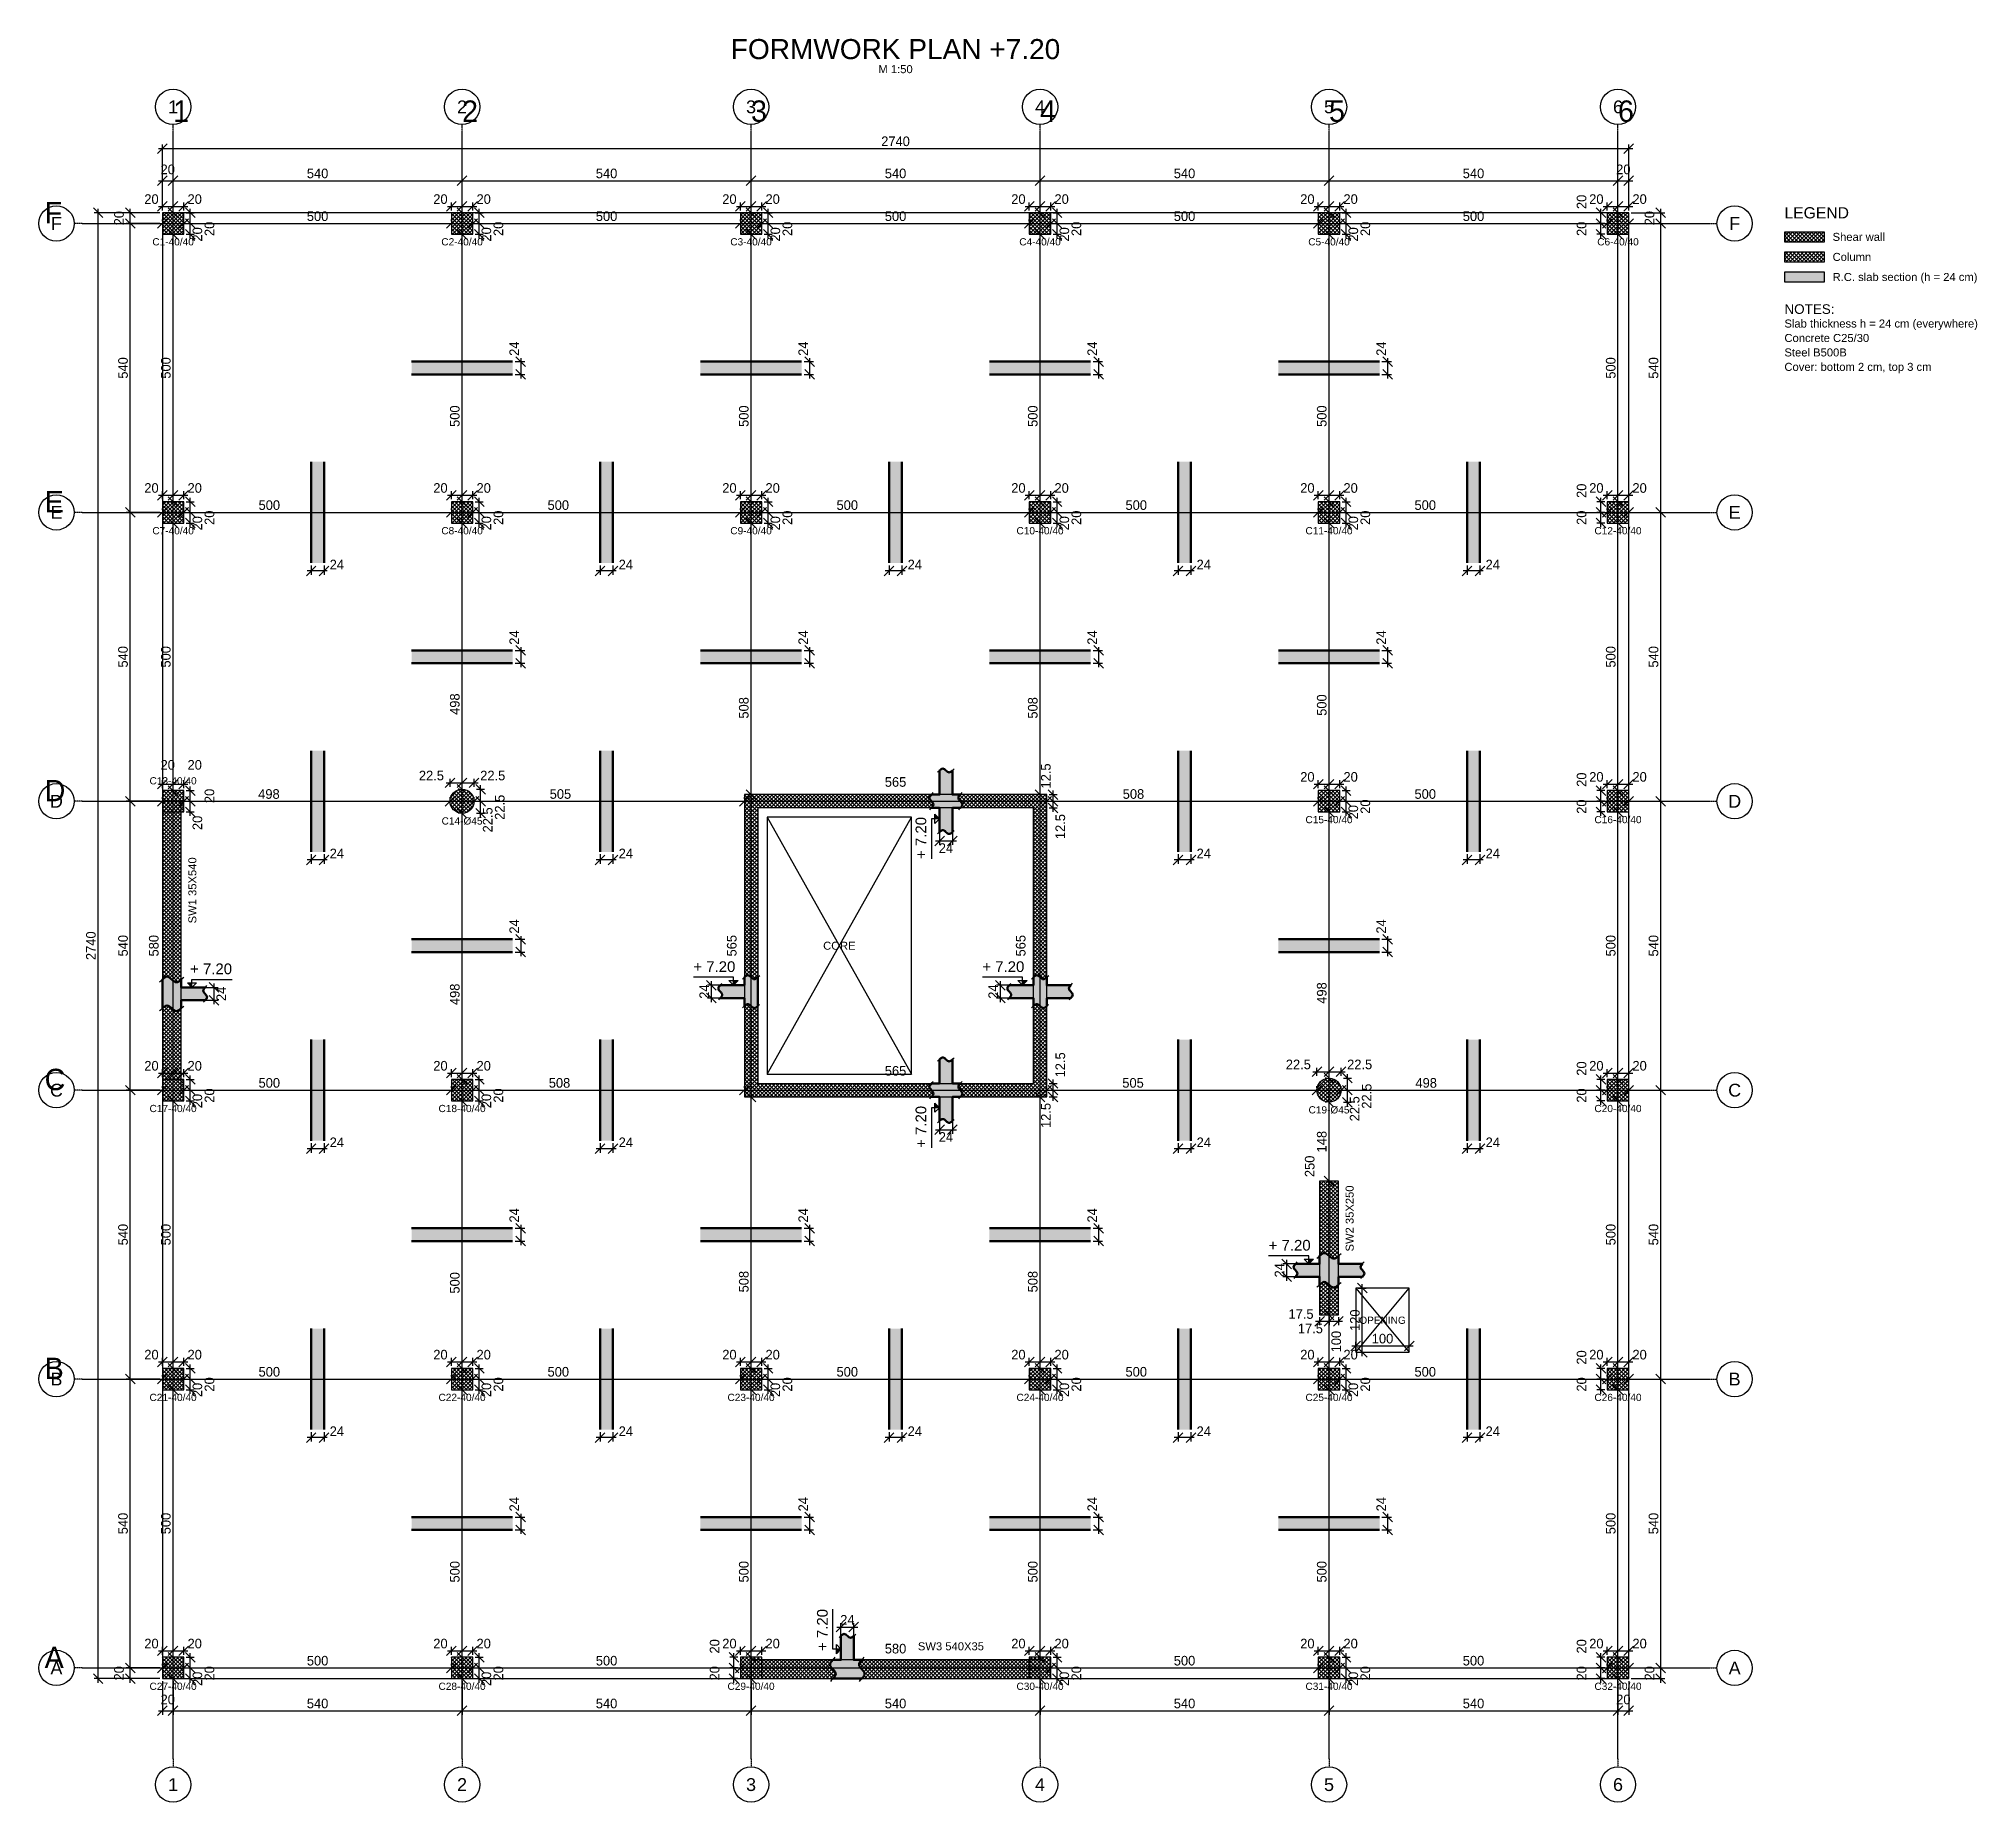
# Model space of a CAD drawing. Header units: centimetres. Extents: x -231 to 7431, y -4464 to 7215.
# Drawn here: x -231 to 3391, y 3919 to 7215 of the extents above; entities that cross this region are included whole.
import ezdxf
from ezdxf.enums import TextEntityAlignment as Align

# ---------------------------------------------------------------- set-up
doc = ezdxf.new("R2010")
doc.units = ezdxf.units.CM
doc.linetypes.add('DASHDOT', pattern=[3.556, 2.54, -0.508, 0, -0.508])
for name, color, linetype in [('AXIS', 8, 'Continuous'), ('COLUMN', 3, 'Continuous'), ('FW_AXIS', 7, 'Continuous'), ('FW_COLUMN_HATCH', 8, 'Continuous'), ('FW_DIM', 7, 'Continuous'), ('FW_OPENING', 1, 'Continuous'), ('FW_SLAB_SECTION', 8, 'Continuous'), ('FW_TEXT', 7, 'Continuous'), ('FW_WALL_HATCH', 8, 'Continuous'), ('FW_WALL_SECTION', 8, 'Continuous'), ('OPENING', 1, 'Continuous'), ('SLAB', 7, 'Continuous'), ('WALL', 4, 'Continuous')]:
    doc.layers.add(name, color=color, linetype=linetype)
doc.styles.add('REBAR_TXT', font='arial.ttf')
doc.dimstyles.new('FW_DIM', dxfattribs={"dimtxt": 18, "dimasz": 9, "dimexe": 7.5, "dimexo": 4.5, "dimgap": 4.5, "dimtad": 1, "dimdec": 0, "dimtxsty": 'Standard', "dimtsz": 9, "dimcen": 2.5, "dimdle": 7.5, "dimclrd": 256, "dimclre": 256, "dimclrt": 7, "dimazin": 3, "dimtfac": 1, "dimtmove": 2, "dimatfit": 3})

msp = doc.modelspace()

# ---------------------------------------------------------------- texts
at = {"layer": 'AXIS'}
for s, p in [('1', (20, 7060)), ('2', (560, 7060)), ('3', (1100, 7060)), ('4', (1640, 7060)), ('5', (2180, 7060)), ('6', (2720, 7060)), ('F', (-220, 6870)), ('E', (-220, 6330)), ('D', (-220, 5790)), ('C', (-220, 5250)), ('B', (-220, 4710)), ('A', (-220, 4170))]:
    msp.add_text(s, height=40, dxfattribs=at).set_placement(p)
at = {"layer": 'FW_AXIS', "color": 7, "style": 'REBAR_TXT'}
for s, p in [('1', (20, 7088)), ('2', (560, 7088)), ('3', (1100, 7088)), ('4', (1640, 7088)), ('5', (2180, 7088)), ('6', (2720, 7088)), ('F', (-198, 6870)), ('F', (2938, 6870)), ('E', (-198, 6330)), ('E', (2938, 6330)), ('D', (-198, 5790)), ('D', (2938, 5790)), ('C', (-198, 5250)), ('C', (2938, 5250)), ('B', (-198, 4710)), ('B', (2938, 4710)), ('A', (-198, 4170)), ('A', (2938, 4170)), ('1', (20, 3952)), ('2', (560, 3952)), ('3', (1100, 3952)), ('4', (1640, 3952)), ('5', (2180, 3952)), ('6', (2720, 3952))]:
    msp.add_text(s, height=24, dxfattribs=at).set_placement(p, align=Align.MIDDLE_CENTER)
at = {"layer": 'FW_TEXT', "color": 7, "style": 'REBAR_TXT'}
for s, height, p in [('FORMWORK PLAN +7.20', 37.5, (1370, 7196)), ('M 1:50', 15, (1370, 7158.5)), ('CORE', 15, (1265, 5520)), ('OPENING', 13.5, (2280, 4820))]:
    msp.add_text(s, height=height, dxfattribs=at).set_placement(p, align=Align.MIDDLE_CENTER)
for s, height, p in [('LEGEND', 21, (3031, 6890)), ('Shear wall', 15, (3121, 6845)), ('Column', 15, (3121, 6807.5)), ('R.C. slab section (h = 24 cm)', 15, (3121, 6770)), ('NOTES:', 18, (3031, 6710)), ('Slab thickness h = 24 cm (everywhere)', 15, (3031, 6683)), ('Steel B500B', 15, (3031, 6629)), ('Concrete C25/30', 15, (3031, 6656)), ('Cover: bottom 2 cm, top 3 cm', 15, (3031, 6602))]:
    msp.add_text(s, height=height, dxfattribs=at).set_placement(p, align=Align.MIDDLE_LEFT)
for s, p in [('C1-40/40', (20, 6842.5)), ('C2-40/40', (560, 6842.5)), ('C3-40/40', (1100, 6842.5)), ('C4-40/40', (1640, 6842.5)), ('C5-40/40', (2180, 6842.5)), ('C6-40/40', (2720, 6842.5)), ('C7-40/40', (20, 6302.5)), ('C8-40/40', (560, 6302.5)), ('C9-40/40', (1100, 6302.5)), ('C10-40/40', (1640, 6302.5)), ('C11-40/40', (2180, 6302.5)), ('C12-40/40', (2720, 6302.5)), ('C14-Ø45', (560, 5760)), ('C15-40/40', (2180, 5762.5)), ('C16-40/40', (2720, 5762.5)), ('C17-40/40', (20, 5222.5)), ('C18-40/40', (560, 5222.5)), ('C19-Ø45', (2180, 5220)), ('C20-40/40', (2720, 5222.5)), ('C21-40/40', (20, 4682.5)), ('C22-40/40', (560, 4682.5)), ('C23-40/40', (1100, 4682.5)), ('C24-40/40', (1640, 4682.5)), ('C25-40/40', (2180, 4682.5)), ('C26-40/40', (2720, 4682.5)), ('C27-40/40', (20, 4142.5)), ('C28-40/40', (560, 4142.5)), ('C29-40/40', (1100, 4142.5)), ('C30-40/40', (1640, 4142.5)), ('C31-40/40', (2180, 4142.5)), ('C32-40/40', (2720, 4142.5))]:
    msp.add_text(s, height=13.5, dxfattribs=at).set_placement(p, align=Align.TOP_CENTER)
for s, height, p in [('C13-40/40', 13.5, (20, 5817.5)), ('SW3 540X35', 15, (1473.5, 4198.5))]:
    msp.add_text(s, height=height, dxfattribs=at).set_placement(p, align=Align.BOTTOM_CENTER)
for s, p in [('SW1 35X540', (48.5, 5623.5)), ('SW2 35X250', (2211, 5010.2))]:
    msp.add_text(s, height=15, rotation=90, dxfattribs=at).set_placement(p, align=Align.TOP_CENTER)
at = {"layer": 'FW_WALL_SECTION', "color": 7, "style": 'REBAR_TXT'}
for p in [(1433.4, 5682.2), (1433.4, 5142.2)]:
    msp.add_text('+ 7.20', height=20, rotation=90, dxfattribs=at).set_placement(p, align=Align.BOTTOM_LEFT)
msp.add_text('+ 7.20', height=20, dxfattribs=at).set_placement((130.2, 5460.8), align=Align.BOTTOM_RIGHT)
for p in [(992.2, 5464.9), (1532.2, 5464.9), (2067.2, 4944.1)]:
    msp.add_text('+ 7.20', height=20, dxfattribs=at).set_placement(p, align=Align.BOTTOM_LEFT)
msp.add_text('+ 7.20', height=20, rotation=90, dxfattribs=at).set_placement((1249.2, 4280.2), align=Align.BOTTOM_RIGHT)

# ---------------------------------------------------------------- blocks, each defined once
blk = doc.blocks.new('_OBLIQUE')
at = {"color": 0, "linetype": 'BYBLOCK'}
blk.add_line((-0.5, -0.5), (0.5, 0.5), dxfattribs=at)
blk = doc.blocks.new('*D179')
for p, q in [((-7.5, 4170), (47.5, 4170)), ((0, 4174.5), (0, 4177.5)), ((40, 4174.5), (40, 4177.5))]:
    blk.add_line(p, q)
at = {"layer": 'Defpoints'}
for p in [(0, 4170), (0, 4170), (40, 4170)]:
    blk.add_point(p, dxfattribs=at)
at = {"layer": 'FW_DIM', "xscale": 18, "yscale": 18}
for p in [(0, 4170), (40, 4170)]:
    blk.add_blockref('_OBLIQUE', p, dxfattribs=at)
blk = doc.blocks.new('*D181')
for p, q in [((532.5, 4170), (587.5, 4170)), ((540, 4174.5), (540, 4177.5)), ((580, 4174.5), (580, 4177.5))]:
    blk.add_line(p, q)
at = {"layer": 'Defpoints'}
for p in [(540, 4170), (540, 4170), (580, 4170)]:
    blk.add_point(p, dxfattribs=at)
at = {"layer": 'FW_DIM', "xscale": 18, "yscale": 18}
for p in [(540, 4170), (580, 4170)]:
    blk.add_blockref('_OBLIQUE', p, dxfattribs=at)
blk = doc.blocks.new('*D185')
for p, q in [((2152.5, 4170), (2207.5, 4170)), ((2160, 4174.5), (2160, 4177.5)), ((2200, 4174.5), (2200, 4177.5))]:
    blk.add_line(p, q)
at = {"layer": 'Defpoints'}
for p in [(2160, 4170), (2160, 4170), (2200, 4170)]:
    blk.add_point(p, dxfattribs=at)
at = {"layer": 'FW_DIM', "xscale": 18, "yscale": 18}
for p in [(2160, 4170), (2200, 4170)]:
    blk.add_blockref('_OBLIQUE', p, dxfattribs=at)
blk = doc.blocks.new('*D187')
for p, q in [((2692.5, 4170), (2747.5, 4170)), ((2700, 4174.5), (2700, 4177.5)), ((2740, 4174.5), (2740, 4177.5))]:
    blk.add_line(p, q)
at = {"layer": 'Defpoints'}
for p in [(2700, 4170), (2700, 4170), (2740, 4170)]:
    blk.add_point(p, dxfattribs=at)
at = {"layer": 'FW_DIM', "xscale": 18, "yscale": 18}
for p in [(2700, 4170), (2740, 4170)]:
    blk.add_blockref('_OBLIQUE', p, dxfattribs=at)
blk = doc.blocks.new('*D188')
for p, q in [((-7.5, 4710), (47.5, 4710)), ((0, 4714.5), (0, 4717.5)), ((40, 4714.5), (40, 4717.5))]:
    blk.add_line(p, q)
at = {"layer": 'Defpoints'}
for p in [(0, 4710), (0, 4710), (40, 4710)]:
    blk.add_point(p, dxfattribs=at)
at = {"layer": 'FW_DIM', "xscale": 18, "yscale": 18}
for p in [(0, 4710), (40, 4710)]:
    blk.add_blockref('_OBLIQUE', p, dxfattribs=at)
blk = doc.blocks.new('*D190')
for p, q in [((532.5, 4710), (587.5, 4710)), ((540, 4714.5), (540, 4717.5)), ((580, 4714.5), (580, 4717.5))]:
    blk.add_line(p, q)
at = {"layer": 'Defpoints'}
for p in [(540, 4710), (540, 4710), (580, 4710)]:
    blk.add_point(p, dxfattribs=at)
at = {"layer": 'FW_DIM', "xscale": 18, "yscale": 18}
for p in [(540, 4710), (580, 4710)]:
    blk.add_blockref('_OBLIQUE', p, dxfattribs=at)
blk = doc.blocks.new('*D192')
for p, q in [((1072.5, 4710), (1127.5, 4710)), ((1080, 4714.5), (1080, 4717.5)), ((1120, 4714.5), (1120, 4717.5))]:
    blk.add_line(p, q)
at = {"layer": 'Defpoints'}
for p in [(1080, 4710), (1080, 4710), (1120, 4710)]:
    blk.add_point(p, dxfattribs=at)
at = {"layer": 'FW_DIM', "xscale": 18, "yscale": 18}
for p in [(1080, 4710), (1120, 4710)]:
    blk.add_blockref('_OBLIQUE', p, dxfattribs=at)
blk = doc.blocks.new('*D194')
for p, q in [((1612.5, 4710), (1667.5, 4710)), ((1620, 4714.5), (1620, 4717.5)), ((1660, 4714.5), (1660, 4717.5))]:
    blk.add_line(p, q)
at = {"layer": 'Defpoints'}
for p in [(1620, 4710), (1620, 4710), (1660, 4710)]:
    blk.add_point(p, dxfattribs=at)
at = {"layer": 'FW_DIM', "xscale": 18, "yscale": 18}
for p in [(1620, 4710), (1660, 4710)]:
    blk.add_blockref('_OBLIQUE', p, dxfattribs=at)
blk = doc.blocks.new('*D196')
for p, q in [((2152.5, 4710), (2207.5, 4710)), ((2160, 4714.5), (2160, 4717.5)), ((2200, 4714.5), (2200, 4717.5))]:
    blk.add_line(p, q)
at = {"layer": 'Defpoints'}
for p in [(2160, 4710), (2160, 4710), (2200, 4710)]:
    blk.add_point(p, dxfattribs=at)
at = {"layer": 'FW_DIM', "xscale": 18, "yscale": 18}
for p in [(2160, 4710), (2200, 4710)]:
    blk.add_blockref('_OBLIQUE', p, dxfattribs=at)
blk = doc.blocks.new('*D198')
for p, q in [((2692.5, 4710), (2747.5, 4710)), ((2700, 4714.5), (2700, 4717.5)), ((2740, 4714.5), (2740, 4717.5))]:
    blk.add_line(p, q)
at = {"layer": 'Defpoints'}
for p in [(2700, 4710), (2700, 4710), (2740, 4710)]:
    blk.add_point(p, dxfattribs=at)
at = {"layer": 'FW_DIM', "xscale": 18, "yscale": 18}
for p in [(2700, 4710), (2740, 4710)]:
    blk.add_blockref('_OBLIQUE', p, dxfattribs=at)
blk = doc.blocks.new('*D199')
for p, q in [((0, 5254.5), (0, 5257.5)), ((40, 5254.5), (40, 5257.5)), ((-7.5, 5250), (47.5, 5250))]:
    blk.add_line(p, q)
at = {"layer": 'Defpoints'}
for p in [(0, 5250), (0, 5250), (40, 5250)]:
    blk.add_point(p, dxfattribs=at)
at = {"layer": 'FW_DIM', "xscale": 18, "yscale": 18}
for p in [(0, 5250), (40, 5250)]:
    blk.add_blockref('_OBLIQUE', p, dxfattribs=at)
blk = doc.blocks.new('*D201')
for p, q in [((540, 5254.5), (540, 5257.5)), ((580, 5254.5), (580, 5257.5)), ((532.5, 5250), (587.5, 5250))]:
    blk.add_line(p, q)
at = {"layer": 'Defpoints'}
for p in [(540, 5250), (540, 5250), (580, 5250)]:
    blk.add_point(p, dxfattribs=at)
at = {"layer": 'FW_DIM', "xscale": 18, "yscale": 18}
for p in [(540, 5250), (580, 5250)]:
    blk.add_blockref('_OBLIQUE', p, dxfattribs=at)
blk = doc.blocks.new('*D205')
for p, q in [((2157.5, 5254.5), (2157.5, 5257.5)), ((2202.5, 5254.5), (2202.5, 5257.5)), ((2150, 5250), (2210, 5250))]:
    blk.add_line(p, q)
at = {"layer": 'Defpoints'}
for p in [(2157.5, 5250), (2157.5, 5250), (2202.5, 5250)]:
    blk.add_point(p, dxfattribs=at)
at = {"layer": 'FW_DIM', "xscale": 18, "yscale": 18}
for p in [(2157.5, 5250), (2202.5, 5250)]:
    blk.add_blockref('_OBLIQUE', p, dxfattribs=at)
blk = doc.blocks.new('*D207')
for p, q in [((2700, 5254.5), (2700, 5257.5)), ((2740, 5254.5), (2740, 5257.5)), ((2692.5, 5250), (2747.5, 5250))]:
    blk.add_line(p, q)
at = {"layer": 'Defpoints'}
for p in [(2700, 5250), (2700, 5250), (2740, 5250)]:
    blk.add_point(p, dxfattribs=at)
at = {"layer": 'FW_DIM', "xscale": 18, "yscale": 18}
for p in [(2700, 5250), (2740, 5250)]:
    blk.add_blockref('_OBLIQUE', p, dxfattribs=at)
blk = doc.blocks.new('*D208')
for p, q in [((0, 5794.5), (0, 5797.5)), ((40, 5794.5), (40, 5797.5)), ((-7.5, 5790), (47.5, 5790))]:
    blk.add_line(p, q)
at = {"layer": 'Defpoints'}
for p in [(0, 5790), (0, 5790), (40, 5790)]:
    blk.add_point(p, dxfattribs=at)
at = {"layer": 'FW_DIM', "xscale": 18, "yscale": 18}
for p in [(0, 5790), (40, 5790)]:
    blk.add_blockref('_OBLIQUE', p, dxfattribs=at)
blk = doc.blocks.new('*D210')
for p, q in [((537.5, 5794.5), (537.5, 5797.5)), ((582.5, 5794.5), (582.5, 5797.5)), ((530, 5790), (590, 5790))]:
    blk.add_line(p, q)
at = {"layer": 'Defpoints'}
for p in [(537.5, 5790), (537.5, 5790), (582.5, 5790)]:
    blk.add_point(p, dxfattribs=at)
at = {"layer": 'FW_DIM', "xscale": 18, "yscale": 18}
for p in [(537.5, 5790), (582.5, 5790)]:
    blk.add_blockref('_OBLIQUE', p, dxfattribs=at)
blk = doc.blocks.new('*D214')
for p, q in [((2160, 5794.5), (2160, 5797.5)), ((2200, 5794.5), (2200, 5797.5)), ((2152.5, 5790), (2207.5, 5790))]:
    blk.add_line(p, q)
at = {"layer": 'Defpoints'}
for p in [(2160, 5790), (2160, 5790), (2200, 5790)]:
    blk.add_point(p, dxfattribs=at)
at = {"layer": 'FW_DIM', "xscale": 18, "yscale": 18}
for p in [(2160, 5790), (2200, 5790)]:
    blk.add_blockref('_OBLIQUE', p, dxfattribs=at)
blk = doc.blocks.new('*D216')
for p, q in [((2700, 5794.5), (2700, 5797.5)), ((2740, 5794.5), (2740, 5797.5)), ((2692.5, 5790), (2747.5, 5790))]:
    blk.add_line(p, q)
at = {"layer": 'Defpoints'}
for p in [(2700, 5790), (2700, 5790), (2740, 5790)]:
    blk.add_point(p, dxfattribs=at)
at = {"layer": 'FW_DIM', "xscale": 18, "yscale": 18}
for p in [(2700, 5790), (2740, 5790)]:
    blk.add_blockref('_OBLIQUE', p, dxfattribs=at)
blk = doc.blocks.new('*D217')
for p, q in [((-7.5, 6330), (47.5, 6330)), ((0, 6334.5), (0, 6337.5)), ((40, 6334.5), (40, 6337.5))]:
    blk.add_line(p, q)
at = {"layer": 'Defpoints'}
for p in [(0, 6330), (0, 6330), (40, 6330)]:
    blk.add_point(p, dxfattribs=at)
at = {"layer": 'FW_DIM', "xscale": 18, "yscale": 18}
for p in [(0, 6330), (40, 6330)]:
    blk.add_blockref('_OBLIQUE', p, dxfattribs=at)
blk = doc.blocks.new('*D219')
for p, q in [((532.5, 6330), (587.5, 6330)), ((540, 6334.5), (540, 6337.5)), ((580, 6334.5), (580, 6337.5))]:
    blk.add_line(p, q)
at = {"layer": 'Defpoints'}
for p in [(540, 6330), (540, 6330), (580, 6330)]:
    blk.add_point(p, dxfattribs=at)
at = {"layer": 'FW_DIM', "xscale": 18, "yscale": 18}
for p in [(540, 6330), (580, 6330)]:
    blk.add_blockref('_OBLIQUE', p, dxfattribs=at)
blk = doc.blocks.new('*D221')
for p, q in [((1072.5, 6330), (1127.5, 6330)), ((1080, 6334.5), (1080, 6337.5)), ((1120, 6334.5), (1120, 6337.5))]:
    blk.add_line(p, q)
at = {"layer": 'Defpoints'}
for p in [(1080, 6330), (1080, 6330), (1120, 6330)]:
    blk.add_point(p, dxfattribs=at)
at = {"layer": 'FW_DIM', "xscale": 18, "yscale": 18}
for p in [(1080, 6330), (1120, 6330)]:
    blk.add_blockref('_OBLIQUE', p, dxfattribs=at)
blk = doc.blocks.new('*D223')
for p, q in [((1612.5, 6330), (1667.5, 6330)), ((1620, 6334.5), (1620, 6337.5)), ((1660, 6334.5), (1660, 6337.5))]:
    blk.add_line(p, q)
at = {"layer": 'Defpoints'}
for p in [(1620, 6330), (1620, 6330), (1660, 6330)]:
    blk.add_point(p, dxfattribs=at)
at = {"layer": 'FW_DIM', "xscale": 18, "yscale": 18}
for p in [(1620, 6330), (1660, 6330)]:
    blk.add_blockref('_OBLIQUE', p, dxfattribs=at)
blk = doc.blocks.new('*D225')
for p, q in [((2152.5, 6330), (2207.5, 6330)), ((2160, 6334.5), (2160, 6337.5)), ((2200, 6334.5), (2200, 6337.5))]:
    blk.add_line(p, q)
at = {"layer": 'Defpoints'}
for p in [(2160, 6330), (2160, 6330), (2200, 6330)]:
    blk.add_point(p, dxfattribs=at)
at = {"layer": 'FW_DIM', "xscale": 18, "yscale": 18}
for p in [(2160, 6330), (2200, 6330)]:
    blk.add_blockref('_OBLIQUE', p, dxfattribs=at)
blk = doc.blocks.new('*D227')
for p, q in [((2692.5, 6330), (2747.5, 6330)), ((2700, 6334.5), (2700, 6337.5)), ((2740, 6334.5), (2740, 6337.5))]:
    blk.add_line(p, q)
at = {"layer": 'Defpoints'}
for p in [(2700, 6330), (2700, 6330), (2740, 6330)]:
    blk.add_point(p, dxfattribs=at)
at = {"layer": 'FW_DIM', "xscale": 18, "yscale": 18}
for p in [(2700, 6330), (2740, 6330)]:
    blk.add_blockref('_OBLIQUE', p, dxfattribs=at)
blk = doc.blocks.new('*D228')
for p, q in [((-7.5, 6870), (47.5, 6870)), ((0, 6874.5), (0, 6877.5)), ((40, 6874.5), (40, 6877.5))]:
    blk.add_line(p, q)
at = {"layer": 'Defpoints'}
for p in [(0, 6870), (0, 6870), (40, 6870)]:
    blk.add_point(p, dxfattribs=at)
at = {"layer": 'FW_DIM', "xscale": 18, "yscale": 18}
for p in [(0, 6870), (40, 6870)]:
    blk.add_blockref('_OBLIQUE', p, dxfattribs=at)
blk = doc.blocks.new('*D230')
for p, q in [((532.5, 6870), (587.5, 6870)), ((540, 6874.5), (540, 6877.5)), ((580, 6874.5), (580, 6877.5))]:
    blk.add_line(p, q)
at = {"layer": 'Defpoints'}
for p in [(540, 6870), (540, 6870), (580, 6870)]:
    blk.add_point(p, dxfattribs=at)
at = {"layer": 'FW_DIM', "xscale": 18, "yscale": 18}
for p in [(540, 6870), (580, 6870)]:
    blk.add_blockref('_OBLIQUE', p, dxfattribs=at)
blk = doc.blocks.new('*D232')
for p, q in [((1072.5, 6870), (1127.5, 6870)), ((1080, 6874.5), (1080, 6877.5)), ((1120, 6874.5), (1120, 6877.5))]:
    blk.add_line(p, q)
at = {"layer": 'Defpoints'}
for p in [(1080, 6870), (1080, 6870), (1120, 6870)]:
    blk.add_point(p, dxfattribs=at)
at = {"layer": 'FW_DIM', "xscale": 18, "yscale": 18}
for p in [(1080, 6870), (1120, 6870)]:
    blk.add_blockref('_OBLIQUE', p, dxfattribs=at)
blk = doc.blocks.new('*D234')
for p, q in [((1612.5, 6870), (1667.5, 6870)), ((1620, 6874.5), (1620, 6877.5)), ((1660, 6874.5), (1660, 6877.5))]:
    blk.add_line(p, q)
at = {"layer": 'Defpoints'}
for p in [(1620, 6870), (1620, 6870), (1660, 6870)]:
    blk.add_point(p, dxfattribs=at)
at = {"layer": 'FW_DIM', "xscale": 18, "yscale": 18}
for p in [(1620, 6870), (1660, 6870)]:
    blk.add_blockref('_OBLIQUE', p, dxfattribs=at)
blk = doc.blocks.new('*D236')
for p, q in [((2152.5, 6870), (2207.5, 6870)), ((2160, 6874.5), (2160, 6877.5)), ((2200, 6874.5), (2200, 6877.5))]:
    blk.add_line(p, q)
at = {"layer": 'Defpoints'}
for p in [(2160, 6870), (2160, 6870), (2200, 6870)]:
    blk.add_point(p, dxfattribs=at)
at = {"layer": 'FW_DIM', "xscale": 18, "yscale": 18}
for p in [(2160, 6870), (2200, 6870)]:
    blk.add_blockref('_OBLIQUE', p, dxfattribs=at)
blk = doc.blocks.new('*D238')
for p, q in [((2692.5, 6870), (2747.5, 6870)), ((2700, 6874.5), (2700, 6877.5)), ((2740, 6874.5), (2740, 6877.5))]:
    blk.add_line(p, q)
at = {"layer": 'Defpoints'}
for p in [(2700, 6870), (2700, 6870), (2740, 6870)]:
    blk.add_point(p, dxfattribs=at)
at = {"layer": 'FW_DIM', "xscale": 18, "yscale": 18}
for p in [(2700, 6870), (2740, 6870)]:
    blk.add_blockref('_OBLIQUE', p, dxfattribs=at)
blk = doc.blocks.new('*D239')
for p, q in [((15.5, 4190), (12.5, 4190)), ((20, 4142.5), (20, 4197.5)), ((15.5, 4150), (12.5, 4150))]:
    blk.add_line(p, q)
at = {"layer": 'Defpoints'}
for p in [(20, 4190), (20, 4150), (20, 4150)]:
    blk.add_point(p, dxfattribs=at)
at = {"layer": 'FW_DIM', "xscale": 18, "yscale": 18, "rotation": 90}
for p in [(20, 4190), (20, 4150)]:
    blk.add_blockref('_OBLIQUE', p, dxfattribs=at)
blk = doc.blocks.new('*D241')
for p, q in [((15.5, 4730), (12.5, 4730)), ((20, 4682.5), (20, 4737.5)), ((15.5, 4690), (12.5, 4690))]:
    blk.add_line(p, q)
at = {"layer": 'Defpoints'}
for p in [(20, 4730), (20, 4690), (20, 4690)]:
    blk.add_point(p, dxfattribs=at)
at = {"layer": 'FW_DIM', "xscale": 18, "yscale": 18, "rotation": 90}
for p in [(20, 4730), (20, 4690)]:
    blk.add_blockref('_OBLIQUE', p, dxfattribs=at)
blk = doc.blocks.new('*D245')
for p, q in [((15.5, 6350), (12.5, 6350)), ((20, 6302.5), (20, 6357.5)), ((15.5, 6310), (12.5, 6310))]:
    blk.add_line(p, q)
at = {"layer": 'Defpoints'}
for p in [(20, 6350), (20, 6310), (20, 6310)]:
    blk.add_point(p, dxfattribs=at)
at = {"layer": 'FW_DIM', "xscale": 18, "yscale": 18, "rotation": 90}
for p in [(20, 6350), (20, 6310)]:
    blk.add_blockref('_OBLIQUE', p, dxfattribs=at)
blk = doc.blocks.new('*D247')
for p, q in [((15.5, 6890), (12.5, 6890)), ((20, 6842.5), (20, 6897.5)), ((15.5, 6850), (12.5, 6850))]:
    blk.add_line(p, q)
at = {"layer": 'Defpoints'}
for p in [(20, 6890), (20, 6850), (20, 6850)]:
    blk.add_point(p, dxfattribs=at)
at = {"layer": 'FW_DIM', "xscale": 18, "yscale": 18, "rotation": 90}
for p in [(20, 6890), (20, 6850)]:
    blk.add_blockref('_OBLIQUE', p, dxfattribs=at)
blk = doc.blocks.new('*D248')
for p, q in [((555.5, 4190), (552.5, 4190)), ((560, 4142.5), (560, 4197.5)), ((555.5, 4150), (552.5, 4150))]:
    blk.add_line(p, q)
at = {"layer": 'Defpoints'}
for p in [(560, 4190), (560, 4150), (560, 4150)]:
    blk.add_point(p, dxfattribs=at)
at = {"layer": 'FW_DIM', "xscale": 18, "yscale": 18, "rotation": 90}
for p in [(560, 4190), (560, 4150)]:
    blk.add_blockref('_OBLIQUE', p, dxfattribs=at)
blk = doc.blocks.new('*D250')
for p, q in [((555.5, 4730), (552.5, 4730)), ((560, 4682.5), (560, 4737.5)), ((555.5, 4690), (552.5, 4690))]:
    blk.add_line(p, q)
at = {"layer": 'Defpoints'}
for p in [(560, 4730), (560, 4690), (560, 4690)]:
    blk.add_point(p, dxfattribs=at)
at = {"layer": 'FW_DIM', "xscale": 18, "yscale": 18, "rotation": 90}
for p in [(560, 4730), (560, 4690)]:
    blk.add_blockref('_OBLIQUE', p, dxfattribs=at)
blk = doc.blocks.new('*D251')
for p, q in [((555.5, 5230), (552.5, 5230)), ((560, 4722.5), (560, 5237.5)), ((555.5, 4730), (552.5, 4730))]:
    blk.add_line(p, q)
at = {"layer": 'Defpoints'}
for p in [(560, 5230), (560, 4730), (560, 4730)]:
    blk.add_point(p, dxfattribs=at)
at = {"layer": 'FW_DIM', "xscale": 18, "yscale": 18, "rotation": 90}
for p in [(560, 5230), (560, 4730)]:
    blk.add_blockref('_OBLIQUE', p, dxfattribs=at)
at = {"layer": 'FW_DIM', "color": 7, "insert": (546.5, 4889.84), "char_height": 18, "attachment_point": 5, "rotation": 90}
blk.add_mtext('500', dxfattribs=at)
blk = doc.blocks.new('*D252')
for p, q in [((555.5, 5270), (552.5, 5270)), ((560, 5222.5), (560, 5277.5)), ((555.5, 5230), (552.5, 5230))]:
    blk.add_line(p, q)
at = {"layer": 'Defpoints'}
for p in [(560, 5270), (560, 5230), (560, 5230)]:
    blk.add_point(p, dxfattribs=at)
at = {"layer": 'FW_DIM', "xscale": 18, "yscale": 18, "rotation": 90}
for p in [(560, 5270), (560, 5230)]:
    blk.add_blockref('_OBLIQUE', p, dxfattribs=at)
blk = doc.blocks.new('*D253')
for p, q in [((555.5, 5767.5), (552.5, 5767.5)), ((560, 5262.5), (560, 5775)), ((555.5, 5270), (552.5, 5270))]:
    blk.add_line(p, q)
at = {"layer": 'Defpoints'}
for p in [(560, 5767.5), (560, 5270), (560, 5270)]:
    blk.add_point(p, dxfattribs=at)
at = {"layer": 'FW_DIM', "xscale": 18, "yscale": 18, "rotation": 90}
for p in [(560, 5767.5), (560, 5270)]:
    blk.add_blockref('_OBLIQUE', p, dxfattribs=at)
at = {"layer": 'FW_DIM', "color": 7, "insert": (546.5, 5429.09), "char_height": 18, "attachment_point": 5, "rotation": 90}
blk.add_mtext('498', dxfattribs=at)
blk = doc.blocks.new('*D254')
for p, q in [((555.5, 5812.5), (552.5, 5812.5)), ((560, 5760), (560, 5820)), ((555.5, 5767.5), (552.5, 5767.5))]:
    blk.add_line(p, q)
at = {"layer": 'Defpoints'}
for p in [(560, 5812.5), (560, 5767.5), (560, 5767.5)]:
    blk.add_point(p, dxfattribs=at)
at = {"layer": 'FW_DIM', "xscale": 18, "yscale": 18, "rotation": 90}
for p in [(560, 5812.5), (560, 5767.5)]:
    blk.add_blockref('_OBLIQUE', p, dxfattribs=at)
blk = doc.blocks.new('*D255')
for p, q in [((555.5, 6310), (552.5, 6310)), ((560, 5805), (560, 6317.5)), ((555.5, 5812.5), (552.5, 5812.5))]:
    blk.add_line(p, q)
at = {"layer": 'Defpoints'}
for p in [(560, 6310), (560, 5812.5), (560, 5812.5)]:
    blk.add_point(p, dxfattribs=at)
at = {"layer": 'FW_DIM', "xscale": 18, "yscale": 18, "rotation": 90}
for p in [(560, 6310), (560, 5812.5)]:
    blk.add_blockref('_OBLIQUE', p, dxfattribs=at)
at = {"layer": 'FW_DIM', "color": 7, "insert": (546.5, 5971.59), "char_height": 18, "attachment_point": 5, "rotation": 90}
blk.add_mtext('498', dxfattribs=at)
blk = doc.blocks.new('*D256')
for p, q in [((555.5, 6350), (552.5, 6350)), ((560, 6302.5), (560, 6357.5)), ((555.5, 6310), (552.5, 6310))]:
    blk.add_line(p, q)
at = {"layer": 'Defpoints'}
for p in [(560, 6350), (560, 6310), (560, 6310)]:
    blk.add_point(p, dxfattribs=at)
at = {"layer": 'FW_DIM', "xscale": 18, "yscale": 18, "rotation": 90}
for p in [(560, 6350), (560, 6310)]:
    blk.add_blockref('_OBLIQUE', p, dxfattribs=at)
blk = doc.blocks.new('*D257')
for p, q in [((555.5, 6850), (552.5, 6850)), ((560, 6342.5), (560, 6857.5)), ((555.5, 6350), (552.5, 6350))]:
    blk.add_line(p, q)
at = {"layer": 'Defpoints'}
for p in [(560, 6850), (560, 6350), (560, 6350)]:
    blk.add_point(p, dxfattribs=at)
at = {"layer": 'FW_DIM', "xscale": 18, "yscale": 18, "rotation": 90}
for p in [(560, 6850), (560, 6350)]:
    blk.add_blockref('_OBLIQUE', p, dxfattribs=at)
at = {"layer": 'FW_DIM', "color": 7, "insert": (546.5, 6509.84), "char_height": 18, "attachment_point": 5, "rotation": 90}
blk.add_mtext('500', dxfattribs=at)
blk = doc.blocks.new('*D258')
for p, q in [((555.5, 6890), (552.5, 6890)), ((560, 6842.5), (560, 6897.5)), ((555.5, 6850), (552.5, 6850))]:
    blk.add_line(p, q)
at = {"layer": 'Defpoints'}
for p in [(560, 6890), (560, 6850), (560, 6850)]:
    blk.add_point(p, dxfattribs=at)
at = {"layer": 'FW_DIM', "xscale": 18, "yscale": 18, "rotation": 90}
for p in [(560, 6890), (560, 6850)]:
    blk.add_blockref('_OBLIQUE', p, dxfattribs=at)
blk = doc.blocks.new('*D259')
for p, q in [((1095.5, 4190), (1092.5, 4190)), ((1100, 4142.5), (1100, 4197.5)), ((1095.5, 4150), (1092.5, 4150))]:
    blk.add_line(p, q)
at = {"layer": 'Defpoints'}
for p in [(1100, 4190), (1100, 4150), (1100, 4150)]:
    blk.add_point(p, dxfattribs=at)
at = {"layer": 'FW_DIM', "xscale": 18, "yscale": 18, "rotation": 90}
for p in [(1100, 4190), (1100, 4150)]:
    blk.add_blockref('_OBLIQUE', p, dxfattribs=at)
blk = doc.blocks.new('*D260')
for p, q in [((1095.5, 4690), (1092.5, 4690)), ((1100, 4182.5), (1100, 4697.5)), ((1095.5, 4190), (1092.5, 4190))]:
    blk.add_line(p, q)
at = {"layer": 'Defpoints'}
for p in [(1100, 4690), (1100, 4190), (1100, 4190)]:
    blk.add_point(p, dxfattribs=at)
at = {"layer": 'FW_DIM', "xscale": 18, "yscale": 18, "rotation": 90}
for p in [(1100, 4690), (1100, 4190)]:
    blk.add_blockref('_OBLIQUE', p, dxfattribs=at)
at = {"layer": 'FW_DIM', "color": 7, "insert": (1086.5, 4349.84), "char_height": 18, "attachment_point": 5, "rotation": 90}
blk.add_mtext('500', dxfattribs=at)
blk = doc.blocks.new('*D261')
for p, q in [((1095.5, 4730), (1092.5, 4730)), ((1100, 4682.5), (1100, 4737.5)), ((1095.5, 4690), (1092.5, 4690))]:
    blk.add_line(p, q)
at = {"layer": 'Defpoints'}
for p in [(1100, 4730), (1100, 4690), (1100, 4690)]:
    blk.add_point(p, dxfattribs=at)
at = {"layer": 'FW_DIM', "xscale": 18, "yscale": 18, "rotation": 90}
for p in [(1100, 4730), (1100, 4690)]:
    blk.add_blockref('_OBLIQUE', p, dxfattribs=at)
blk = doc.blocks.new('*D262')
for p, q in [((1095.5, 5237.5), (1092.5, 5237.5)), ((1100, 4722.5), (1100, 5245)), ((1095.5, 4730), (1092.5, 4730))]:
    blk.add_line(p, q)
at = {"layer": 'Defpoints'}
for p in [(1100, 5237.5), (1100, 4730), (1100, 4730)]:
    blk.add_point(p, dxfattribs=at)
at = {"layer": 'FW_DIM', "xscale": 18, "yscale": 18, "rotation": 90}
for p in [(1100, 5237.5), (1100, 4730)]:
    blk.add_blockref('_OBLIQUE', p, dxfattribs=at)
at = {"layer": 'FW_DIM', "color": 7, "insert": (1086.5, 4892.09), "char_height": 18, "attachment_point": 5, "rotation": 90}
blk.add_mtext('508', dxfattribs=at)
blk = doc.blocks.new('*D263')
for p, q in [((1095.5, 5802.5), (1092.5, 5802.5)), ((1100, 5230), (1100, 5810)), ((1095.5, 5237.5), (1092.5, 5237.5))]:
    blk.add_line(p, q)
at = {"layer": 'Defpoints'}
for p in [(1100, 5802.5), (1100, 5237.5), (1100, 5237.5)]:
    blk.add_point(p, dxfattribs=at)
at = {"layer": 'FW_DIM', "xscale": 18, "yscale": 18, "rotation": 90}
for p in [(1100, 5802.5), (1100, 5237.5)]:
    blk.add_blockref('_OBLIQUE', p, dxfattribs=at)
at = {"layer": 'FW_DIM', "color": 7, "insert": (1064, 5520), "char_height": 18, "attachment_point": 5, "rotation": 90}
blk.add_mtext('565', dxfattribs=at)
blk = doc.blocks.new('*D264')
for p, q in [((1095.5, 6310), (1092.5, 6310)), ((1100, 5795), (1100, 6317.5)), ((1095.5, 5802.5), (1092.5, 5802.5))]:
    blk.add_line(p, q)
at = {"layer": 'Defpoints'}
for p in [(1100, 6310), (1100, 5802.5), (1100, 5802.5)]:
    blk.add_point(p, dxfattribs=at)
at = {"layer": 'FW_DIM', "xscale": 18, "yscale": 18, "rotation": 90}
for p in [(1100, 6310), (1100, 5802.5)]:
    blk.add_blockref('_OBLIQUE', p, dxfattribs=at)
at = {"layer": 'FW_DIM', "color": 7, "insert": (1086.5, 5964.59), "char_height": 18, "attachment_point": 5, "rotation": 90}
blk.add_mtext('508', dxfattribs=at)
blk = doc.blocks.new('*D265')
for p, q in [((1095.5, 6350), (1092.5, 6350)), ((1100, 6302.5), (1100, 6357.5)), ((1095.5, 6310), (1092.5, 6310))]:
    blk.add_line(p, q)
at = {"layer": 'Defpoints'}
for p in [(1100, 6350), (1100, 6310), (1100, 6310)]:
    blk.add_point(p, dxfattribs=at)
at = {"layer": 'FW_DIM', "xscale": 18, "yscale": 18, "rotation": 90}
for p in [(1100, 6350), (1100, 6310)]:
    blk.add_blockref('_OBLIQUE', p, dxfattribs=at)
blk = doc.blocks.new('*D266')
for p, q in [((1095.5, 6850), (1092.5, 6850)), ((1100, 6342.5), (1100, 6857.5)), ((1095.5, 6350), (1092.5, 6350))]:
    blk.add_line(p, q)
at = {"layer": 'Defpoints'}
for p in [(1100, 6850), (1100, 6350), (1100, 6350)]:
    blk.add_point(p, dxfattribs=at)
at = {"layer": 'FW_DIM', "xscale": 18, "yscale": 18, "rotation": 90}
for p in [(1100, 6850), (1100, 6350)]:
    blk.add_blockref('_OBLIQUE', p, dxfattribs=at)
at = {"layer": 'FW_DIM', "color": 7, "insert": (1086.5, 6509.84), "char_height": 18, "attachment_point": 5, "rotation": 90}
blk.add_mtext('500', dxfattribs=at)
blk = doc.blocks.new('*D267')
for p, q in [((1095.5, 6890), (1092.5, 6890)), ((1100, 6842.5), (1100, 6897.5)), ((1095.5, 6850), (1092.5, 6850))]:
    blk.add_line(p, q)
at = {"layer": 'Defpoints'}
for p in [(1100, 6890), (1100, 6850), (1100, 6850)]:
    blk.add_point(p, dxfattribs=at)
at = {"layer": 'FW_DIM', "xscale": 18, "yscale": 18, "rotation": 90}
for p in [(1100, 6890), (1100, 6850)]:
    blk.add_blockref('_OBLIQUE', p, dxfattribs=at)
blk = doc.blocks.new('*D268')
for p, q in [((1635.5, 4190), (1632.5, 4190)), ((1640, 4142.5), (1640, 4197.5)), ((1635.5, 4150), (1632.5, 4150))]:
    blk.add_line(p, q)
at = {"layer": 'Defpoints'}
for p in [(1640, 4190), (1640, 4150), (1640, 4150)]:
    blk.add_point(p, dxfattribs=at)
at = {"layer": 'FW_DIM', "xscale": 18, "yscale": 18, "rotation": 90}
for p in [(1640, 4190), (1640, 4150)]:
    blk.add_blockref('_OBLIQUE', p, dxfattribs=at)
blk = doc.blocks.new('*D269')
for p, q in [((1635.5, 4690), (1632.5, 4690)), ((1640, 4182.5), (1640, 4697.5)), ((1635.5, 4190), (1632.5, 4190))]:
    blk.add_line(p, q)
at = {"layer": 'Defpoints'}
for p in [(1640, 4690), (1640, 4190), (1640, 4190)]:
    blk.add_point(p, dxfattribs=at)
at = {"layer": 'FW_DIM', "xscale": 18, "yscale": 18, "rotation": 90}
for p in [(1640, 4690), (1640, 4190)]:
    blk.add_blockref('_OBLIQUE', p, dxfattribs=at)
at = {"layer": 'FW_DIM', "color": 7, "insert": (1626.5, 4349.84), "char_height": 18, "attachment_point": 5, "rotation": 90}
blk.add_mtext('500', dxfattribs=at)
blk = doc.blocks.new('*D270')
for p, q in [((1635.5, 4730), (1632.5, 4730)), ((1640, 4682.5), (1640, 4737.5)), ((1635.5, 4690), (1632.5, 4690))]:
    blk.add_line(p, q)
at = {"layer": 'Defpoints'}
for p in [(1640, 4730), (1640, 4690), (1640, 4690)]:
    blk.add_point(p, dxfattribs=at)
at = {"layer": 'FW_DIM', "xscale": 18, "yscale": 18, "rotation": 90}
for p in [(1640, 4730), (1640, 4690)]:
    blk.add_blockref('_OBLIQUE', p, dxfattribs=at)
blk = doc.blocks.new('*D271')
for p, q in [((1635.5, 5237.5), (1632.5, 5237.5)), ((1640, 4722.5), (1640, 5245)), ((1635.5, 4730), (1632.5, 4730))]:
    blk.add_line(p, q)
at = {"layer": 'Defpoints'}
for p in [(1640, 5237.5), (1640, 4730), (1640, 4730)]:
    blk.add_point(p, dxfattribs=at)
at = {"layer": 'FW_DIM', "xscale": 18, "yscale": 18, "rotation": 90}
for p in [(1640, 5237.5), (1640, 4730)]:
    blk.add_blockref('_OBLIQUE', p, dxfattribs=at)
at = {"layer": 'FW_DIM', "color": 7, "insert": (1626.5, 4892.09), "char_height": 18, "attachment_point": 5, "rotation": 90}
blk.add_mtext('508', dxfattribs=at)
blk = doc.blocks.new('*D272')
for p, q in [((1635.5, 5802.5), (1632.5, 5802.5)), ((1640, 5230), (1640, 5810)), ((1635.5, 5237.5), (1632.5, 5237.5))]:
    blk.add_line(p, q)
at = {"layer": 'Defpoints'}
for p in [(1640, 5802.5), (1640, 5237.5), (1640, 5237.5)]:
    blk.add_point(p, dxfattribs=at)
at = {"layer": 'FW_DIM', "xscale": 18, "yscale": 18, "rotation": 90}
for p in [(1640, 5802.5), (1640, 5237.5)]:
    blk.add_blockref('_OBLIQUE', p, dxfattribs=at)
at = {"layer": 'FW_DIM', "color": 7, "insert": (1604, 5520), "char_height": 18, "attachment_point": 5, "rotation": 90}
blk.add_mtext('565', dxfattribs=at)
blk = doc.blocks.new('*D273')
for p, q in [((1635.5, 6310), (1632.5, 6310)), ((1640, 5795), (1640, 6317.5)), ((1635.5, 5802.5), (1632.5, 5802.5))]:
    blk.add_line(p, q)
at = {"layer": 'Defpoints'}
for p in [(1640, 6310), (1640, 5802.5), (1640, 5802.5)]:
    blk.add_point(p, dxfattribs=at)
at = {"layer": 'FW_DIM', "xscale": 18, "yscale": 18, "rotation": 90}
for p in [(1640, 6310), (1640, 5802.5)]:
    blk.add_blockref('_OBLIQUE', p, dxfattribs=at)
at = {"layer": 'FW_DIM', "color": 7, "insert": (1626.5, 5964.59), "char_height": 18, "attachment_point": 5, "rotation": 90}
blk.add_mtext('508', dxfattribs=at)
blk = doc.blocks.new('*D274')
for p, q in [((1635.5, 6350), (1632.5, 6350)), ((1640, 6302.5), (1640, 6357.5)), ((1635.5, 6310), (1632.5, 6310))]:
    blk.add_line(p, q)
at = {"layer": 'Defpoints'}
for p in [(1640, 6350), (1640, 6310), (1640, 6310)]:
    blk.add_point(p, dxfattribs=at)
at = {"layer": 'FW_DIM', "xscale": 18, "yscale": 18, "rotation": 90}
for p in [(1640, 6350), (1640, 6310)]:
    blk.add_blockref('_OBLIQUE', p, dxfattribs=at)
blk = doc.blocks.new('*D275')
for p, q in [((1635.5, 6850), (1632.5, 6850)), ((1640, 6342.5), (1640, 6857.5)), ((1635.5, 6350), (1632.5, 6350))]:
    blk.add_line(p, q)
at = {"layer": 'Defpoints'}
for p in [(1640, 6850), (1640, 6350), (1640, 6350)]:
    blk.add_point(p, dxfattribs=at)
at = {"layer": 'FW_DIM', "xscale": 18, "yscale": 18, "rotation": 90}
for p in [(1640, 6850), (1640, 6350)]:
    blk.add_blockref('_OBLIQUE', p, dxfattribs=at)
at = {"layer": 'FW_DIM', "color": 7, "insert": (1626.5, 6509.84), "char_height": 18, "attachment_point": 5, "rotation": 90}
blk.add_mtext('500', dxfattribs=at)
blk = doc.blocks.new('*D276')
for p, q in [((1635.5, 6890), (1632.5, 6890)), ((1640, 6842.5), (1640, 6897.5)), ((1635.5, 6850), (1632.5, 6850))]:
    blk.add_line(p, q)
at = {"layer": 'Defpoints'}
for p in [(1640, 6890), (1640, 6850), (1640, 6850)]:
    blk.add_point(p, dxfattribs=at)
at = {"layer": 'FW_DIM', "xscale": 18, "yscale": 18, "rotation": 90}
for p in [(1640, 6890), (1640, 6850)]:
    blk.add_blockref('_OBLIQUE', p, dxfattribs=at)
blk = doc.blocks.new('*D277')
for p, q in [((2175.5, 4190), (2172.5, 4190)), ((2180, 4142.5), (2180, 4197.5)), ((2175.5, 4150), (2172.5, 4150))]:
    blk.add_line(p, q)
at = {"layer": 'Defpoints'}
for p in [(2180, 4190), (2180, 4150), (2180, 4150)]:
    blk.add_point(p, dxfattribs=at)
at = {"layer": 'FW_DIM', "xscale": 18, "yscale": 18, "rotation": 90}
for p in [(2180, 4190), (2180, 4150)]:
    blk.add_blockref('_OBLIQUE', p, dxfattribs=at)
blk = doc.blocks.new('*D278')
for p, q in [((2175.5, 4690), (2172.5, 4690)), ((2180, 4182.5), (2180, 4697.5)), ((2175.5, 4190), (2172.5, 4190))]:
    blk.add_line(p, q)
at = {"layer": 'Defpoints'}
for p in [(2180, 4690), (2180, 4190), (2180, 4190)]:
    blk.add_point(p, dxfattribs=at)
at = {"layer": 'FW_DIM', "xscale": 18, "yscale": 18, "rotation": 90}
for p in [(2180, 4690), (2180, 4190)]:
    blk.add_blockref('_OBLIQUE', p, dxfattribs=at)
at = {"layer": 'FW_DIM', "color": 7, "insert": (2166.5, 4349.84), "char_height": 18, "attachment_point": 5, "rotation": 90}
blk.add_mtext('500', dxfattribs=at)
blk = doc.blocks.new('*D279')
for p, q in [((2175.5, 4730), (2172.5, 4730)), ((2180, 4682.5), (2180, 4737.5)), ((2175.5, 4690), (2172.5, 4690))]:
    blk.add_line(p, q)
at = {"layer": 'Defpoints'}
for p in [(2180, 4730), (2180, 4690), (2180, 4690)]:
    blk.add_point(p, dxfattribs=at)
at = {"layer": 'FW_DIM', "xscale": 18, "yscale": 18, "rotation": 90}
for p in [(2180, 4730), (2180, 4690)]:
    blk.add_blockref('_OBLIQUE', p, dxfattribs=at)
blk = doc.blocks.new('*D280')
for p, q in [((2175.5, 4830), (2172.5, 4830)), ((2180, 4722.5), (2180, 4837.5)), ((2175.5, 4730), (2172.5, 4730))]:
    blk.add_line(p, q)
at = {"layer": 'Defpoints'}
for p in [(2180, 4830), (2180, 4730), (2180, 4730)]:
    blk.add_point(p, dxfattribs=at)
at = {"layer": 'FW_DIM', "xscale": 18, "yscale": 18, "rotation": 90}
for p in [(2180, 4830), (2180, 4730)]:
    blk.add_blockref('_OBLIQUE', p, dxfattribs=at)
at = {"layer": 'FW_DIM', "color": 7, "insert": (2193.5, 4780), "char_height": 18, "attachment_point": 5, "rotation": 90}
blk.add_mtext('100', dxfattribs=at)
blk = doc.blocks.new('*D281')
for p, q in [((2175.5, 5080), (2172.5, 5080)), ((2180, 4822.5), (2180, 5087.5)), ((2175.5, 4830), (2172.5, 4830))]:
    blk.add_line(p, q)
at = {"layer": 'Defpoints'}
for p in [(2180, 5080), (2180, 4830), (2180, 4830)]:
    blk.add_point(p, dxfattribs=at)
at = {"layer": 'FW_DIM', "xscale": 18, "yscale": 18, "rotation": 90}
for p in [(2180, 5080), (2180, 4830)]:
    blk.add_blockref('_OBLIQUE', p, dxfattribs=at)
at = {"layer": 'FW_DIM', "color": 7, "insert": (2144, 5107.6), "char_height": 18, "attachment_point": 5, "rotation": 90}
blk.add_mtext('250', dxfattribs=at)
blk = doc.blocks.new('*D282')
for p, q in [((2175.5, 5227.5), (2172.5, 5227.5)), ((2180, 5072.5), (2180, 5235)), ((2175.5, 5080), (2172.5, 5080))]:
    blk.add_line(p, q)
at = {"layer": 'Defpoints'}
for p in [(2180, 5227.5), (2180, 5080), (2180, 5080)]:
    blk.add_point(p, dxfattribs=at)
at = {"layer": 'FW_DIM', "xscale": 18, "yscale": 18, "rotation": 90}
for p in [(2180, 5227.5), (2180, 5080)]:
    blk.add_blockref('_OBLIQUE', p, dxfattribs=at)
at = {"layer": 'FW_DIM', "color": 7, "insert": (2166.5, 5153.75), "char_height": 18, "attachment_point": 5, "rotation": 90}
blk.add_mtext('148', dxfattribs=at)
blk = doc.blocks.new('*D283')
for p, q in [((2175.5, 5272.5), (2172.5, 5272.5)), ((2180, 5220), (2180, 5280)), ((2175.5, 5227.5), (2172.5, 5227.5))]:
    blk.add_line(p, q)
at = {"layer": 'Defpoints'}
for p in [(2180, 5272.5), (2180, 5227.5), (2180, 5227.5)]:
    blk.add_point(p, dxfattribs=at)
at = {"layer": 'FW_DIM', "xscale": 18, "yscale": 18, "rotation": 90}
for p in [(2180, 5272.5), (2180, 5227.5)]:
    blk.add_blockref('_OBLIQUE', p, dxfattribs=at)
blk = doc.blocks.new('*D284')
for p, q in [((2175.5, 5770), (2172.5, 5770)), ((2180, 5265), (2180, 5777.5)), ((2175.5, 5272.5), (2172.5, 5272.5))]:
    blk.add_line(p, q)
at = {"layer": 'Defpoints'}
for p in [(2180, 5770), (2180, 5272.5), (2180, 5272.5)]:
    blk.add_point(p, dxfattribs=at)
at = {"layer": 'FW_DIM', "xscale": 18, "yscale": 18, "rotation": 90}
for p in [(2180, 5770), (2180, 5272.5)]:
    blk.add_blockref('_OBLIQUE', p, dxfattribs=at)
at = {"layer": 'FW_DIM', "color": 7, "insert": (2166.5, 5431.59), "char_height": 18, "attachment_point": 5, "rotation": 90}
blk.add_mtext('498', dxfattribs=at)
blk = doc.blocks.new('*D285')
for p, q in [((2175.5, 5810), (2172.5, 5810)), ((2180, 5762.5), (2180, 5817.5)), ((2175.5, 5770), (2172.5, 5770))]:
    blk.add_line(p, q)
at = {"layer": 'Defpoints'}
for p in [(2180, 5810), (2180, 5770), (2180, 5770)]:
    blk.add_point(p, dxfattribs=at)
at = {"layer": 'FW_DIM', "xscale": 18, "yscale": 18, "rotation": 90}
for p in [(2180, 5810), (2180, 5770)]:
    blk.add_blockref('_OBLIQUE', p, dxfattribs=at)
blk = doc.blocks.new('*D286')
for p, q in [((2175.5, 6310), (2172.5, 6310)), ((2180, 5802.5), (2180, 6317.5)), ((2175.5, 5810), (2172.5, 5810))]:
    blk.add_line(p, q)
at = {"layer": 'Defpoints'}
for p in [(2180, 6310), (2180, 5810), (2180, 5810)]:
    blk.add_point(p, dxfattribs=at)
at = {"layer": 'FW_DIM', "xscale": 18, "yscale": 18, "rotation": 90}
for p in [(2180, 6310), (2180, 5810)]:
    blk.add_blockref('_OBLIQUE', p, dxfattribs=at)
at = {"layer": 'FW_DIM', "color": 7, "insert": (2166.5, 5969.84), "char_height": 18, "attachment_point": 5, "rotation": 90}
blk.add_mtext('500', dxfattribs=at)
blk = doc.blocks.new('*D287')
for p, q in [((2175.5, 6350), (2172.5, 6350)), ((2180, 6302.5), (2180, 6357.5)), ((2175.5, 6310), (2172.5, 6310))]:
    blk.add_line(p, q)
at = {"layer": 'Defpoints'}
for p in [(2180, 6350), (2180, 6310), (2180, 6310)]:
    blk.add_point(p, dxfattribs=at)
at = {"layer": 'FW_DIM', "xscale": 18, "yscale": 18, "rotation": 90}
for p in [(2180, 6350), (2180, 6310)]:
    blk.add_blockref('_OBLIQUE', p, dxfattribs=at)
blk = doc.blocks.new('*D288')
for p, q in [((2175.5, 6850), (2172.5, 6850)), ((2180, 6342.5), (2180, 6857.5)), ((2175.5, 6350), (2172.5, 6350))]:
    blk.add_line(p, q)
at = {"layer": 'Defpoints'}
for p in [(2180, 6850), (2180, 6350), (2180, 6350)]:
    blk.add_point(p, dxfattribs=at)
at = {"layer": 'FW_DIM', "xscale": 18, "yscale": 18, "rotation": 90}
for p in [(2180, 6850), (2180, 6350)]:
    blk.add_blockref('_OBLIQUE', p, dxfattribs=at)
at = {"layer": 'FW_DIM', "color": 7, "insert": (2166.5, 6509.84), "char_height": 18, "attachment_point": 5, "rotation": 90}
blk.add_mtext('500', dxfattribs=at)
blk = doc.blocks.new('*D289')
for p, q in [((2175.5, 6890), (2172.5, 6890)), ((2180, 6842.5), (2180, 6897.5)), ((2175.5, 6850), (2172.5, 6850))]:
    blk.add_line(p, q)
at = {"layer": 'Defpoints'}
for p in [(2180, 6890), (2180, 6850), (2180, 6850)]:
    blk.add_point(p, dxfattribs=at)
at = {"layer": 'FW_DIM', "xscale": 18, "yscale": 18, "rotation": 90}
for p in [(2180, 6890), (2180, 6850)]:
    blk.add_blockref('_OBLIQUE', p, dxfattribs=at)
blk = doc.blocks.new('*D290')
for p, q in [((2715.5, 4190), (2712.5, 4190)), ((2720, 4142.5), (2720, 4197.5)), ((2715.5, 4150), (2712.5, 4150))]:
    blk.add_line(p, q)
at = {"layer": 'Defpoints'}
for p in [(2720, 4190), (2720, 4150), (2720, 4150)]:
    blk.add_point(p, dxfattribs=at)
at = {"layer": 'FW_DIM', "xscale": 18, "yscale": 18, "rotation": 90}
for p in [(2720, 4190), (2720, 4150)]:
    blk.add_blockref('_OBLIQUE', p, dxfattribs=at)
blk = doc.blocks.new('*D291')
for p, q in [((2715.5, 4690), (2712.5, 4690)), ((2720, 4182.5), (2720, 4697.5)), ((2715.5, 4190), (2712.5, 4190))]:
    blk.add_line(p, q)
at = {"layer": 'Defpoints'}
for p in [(2720, 4690), (2720, 4190), (2720, 4190)]:
    blk.add_point(p, dxfattribs=at)
at = {"layer": 'FW_DIM', "xscale": 18, "yscale": 18, "rotation": 90}
for p in [(2720, 4690), (2720, 4190)]:
    blk.add_blockref('_OBLIQUE', p, dxfattribs=at)
at = {"layer": 'FW_DIM', "color": 7, "insert": (2706.5, 4440), "char_height": 18, "attachment_point": 5, "rotation": 90}
blk.add_mtext('500', dxfattribs=at)
blk = doc.blocks.new('*D292')
for p, q in [((2715.5, 4730), (2712.5, 4730)), ((2720, 4682.5), (2720, 4737.5)), ((2715.5, 4690), (2712.5, 4690))]:
    blk.add_line(p, q)
at = {"layer": 'Defpoints'}
for p in [(2720, 4730), (2720, 4690), (2720, 4690)]:
    blk.add_point(p, dxfattribs=at)
at = {"layer": 'FW_DIM', "xscale": 18, "yscale": 18, "rotation": 90}
for p in [(2720, 4730), (2720, 4690)]:
    blk.add_blockref('_OBLIQUE', p, dxfattribs=at)
blk = doc.blocks.new('*D293')
for p, q in [((2715.5, 5230), (2712.5, 5230)), ((2720, 4722.5), (2720, 5237.5)), ((2715.5, 4730), (2712.5, 4730))]:
    blk.add_line(p, q)
at = {"layer": 'Defpoints'}
for p in [(2720, 5230), (2720, 4730), (2720, 4730)]:
    blk.add_point(p, dxfattribs=at)
at = {"layer": 'FW_DIM', "xscale": 18, "yscale": 18, "rotation": 90}
for p in [(2720, 5230), (2720, 4730)]:
    blk.add_blockref('_OBLIQUE', p, dxfattribs=at)
at = {"layer": 'FW_DIM', "color": 7, "insert": (2706.5, 4980), "char_height": 18, "attachment_point": 5, "rotation": 90}
blk.add_mtext('500', dxfattribs=at)
blk = doc.blocks.new('*D294')
for p, q in [((2715.5, 5270), (2712.5, 5270)), ((2720, 5222.5), (2720, 5277.5)), ((2715.5, 5230), (2712.5, 5230))]:
    blk.add_line(p, q)
at = {"layer": 'Defpoints'}
for p in [(2720, 5270), (2720, 5230), (2720, 5230)]:
    blk.add_point(p, dxfattribs=at)
at = {"layer": 'FW_DIM', "xscale": 18, "yscale": 18, "rotation": 90}
for p in [(2720, 5270), (2720, 5230)]:
    blk.add_blockref('_OBLIQUE', p, dxfattribs=at)
blk = doc.blocks.new('*D295')
for p, q in [((2715.5, 5770), (2712.5, 5770)), ((2720, 5262.5), (2720, 5777.5)), ((2715.5, 5270), (2712.5, 5270))]:
    blk.add_line(p, q)
at = {"layer": 'Defpoints'}
for p in [(2720, 5770), (2720, 5270), (2720, 5270)]:
    blk.add_point(p, dxfattribs=at)
at = {"layer": 'FW_DIM', "xscale": 18, "yscale": 18, "rotation": 90}
for p in [(2720, 5770), (2720, 5270)]:
    blk.add_blockref('_OBLIQUE', p, dxfattribs=at)
at = {"layer": 'FW_DIM', "color": 7, "insert": (2706.5, 5520), "char_height": 18, "attachment_point": 5, "rotation": 90}
blk.add_mtext('500', dxfattribs=at)
blk = doc.blocks.new('*D296')
for p, q in [((2715.5, 5810), (2712.5, 5810)), ((2720, 5762.5), (2720, 5817.5)), ((2715.5, 5770), (2712.5, 5770))]:
    blk.add_line(p, q)
at = {"layer": 'Defpoints'}
for p in [(2720, 5810), (2720, 5770), (2720, 5770)]:
    blk.add_point(p, dxfattribs=at)
at = {"layer": 'FW_DIM', "xscale": 18, "yscale": 18, "rotation": 90}
for p in [(2720, 5810), (2720, 5770)]:
    blk.add_blockref('_OBLIQUE', p, dxfattribs=at)
blk = doc.blocks.new('*D297')
for p, q in [((2715.5, 6310), (2712.5, 6310)), ((2720, 5802.5), (2720, 6317.5)), ((2715.5, 5810), (2712.5, 5810))]:
    blk.add_line(p, q)
at = {"layer": 'Defpoints'}
for p in [(2720, 6310), (2720, 5810), (2720, 5810)]:
    blk.add_point(p, dxfattribs=at)
at = {"layer": 'FW_DIM', "xscale": 18, "yscale": 18, "rotation": 90}
for p in [(2720, 6310), (2720, 5810)]:
    blk.add_blockref('_OBLIQUE', p, dxfattribs=at)
at = {"layer": 'FW_DIM', "color": 7, "insert": (2706.5, 6060), "char_height": 18, "attachment_point": 5, "rotation": 90}
blk.add_mtext('500', dxfattribs=at)
blk = doc.blocks.new('*D298')
for p, q in [((2715.5, 6350), (2712.5, 6350)), ((2720, 6302.5), (2720, 6357.5)), ((2715.5, 6310), (2712.5, 6310))]:
    blk.add_line(p, q)
at = {"layer": 'Defpoints'}
for p in [(2720, 6350), (2720, 6310), (2720, 6310)]:
    blk.add_point(p, dxfattribs=at)
at = {"layer": 'FW_DIM', "xscale": 18, "yscale": 18, "rotation": 90}
for p in [(2720, 6350), (2720, 6310)]:
    blk.add_blockref('_OBLIQUE', p, dxfattribs=at)
blk = doc.blocks.new('*D299')
for p, q in [((2715.5, 6850), (2712.5, 6850)), ((2720, 6342.5), (2720, 6857.5)), ((2715.5, 6350), (2712.5, 6350))]:
    blk.add_line(p, q)
at = {"layer": 'Defpoints'}
for p in [(2720, 6850), (2720, 6350), (2720, 6350)]:
    blk.add_point(p, dxfattribs=at)
at = {"layer": 'FW_DIM', "xscale": 18, "yscale": 18, "rotation": 90}
for p in [(2720, 6850), (2720, 6350)]:
    blk.add_blockref('_OBLIQUE', p, dxfattribs=at)
at = {"layer": 'FW_DIM', "color": 7, "insert": (2706.5, 6600), "char_height": 18, "attachment_point": 5, "rotation": 90}
blk.add_mtext('500', dxfattribs=at)
blk = doc.blocks.new('*D300')
for p, q in [((2715.5, 6890), (2712.5, 6890)), ((2720, 6842.5), (2720, 6897.5)), ((2715.5, 6850), (2712.5, 6850))]:
    blk.add_line(p, q)
at = {"layer": 'Defpoints'}
for p in [(2720, 6890), (2720, 6850), (2720, 6850)]:
    blk.add_point(p, dxfattribs=at)
at = {"layer": 'FW_DIM', "xscale": 18, "yscale": 18, "rotation": 90}
for p in [(2720, 6890), (2720, 6850)]:
    blk.add_blockref('_OBLIQUE', p, dxfattribs=at)
blk = doc.blocks.new('*D301')
for p, q in [((0, 6894.5), (0, 6957.5)), ((20, 6894.5), (20, 6957.5)), ((-7.5, 6950), (27.5, 6950))]:
    blk.add_line(p, q)
at = {"layer": 'Defpoints'}
for p in [(0, 6950), (0, 6890), (20, 6890)]:
    blk.add_point(p, dxfattribs=at)
at = {"layer": 'FW_DIM', "xscale": 18, "yscale": 18}
for p in [(0, 6950), (20, 6950)]:
    blk.add_blockref('_OBLIQUE', p, dxfattribs=at)
at = {"layer": 'FW_DIM', "color": 7, "insert": (10, 6971), "char_height": 18, "attachment_point": 5}
blk.add_mtext('20', dxfattribs=at)
blk = doc.blocks.new('*D302')
for p, q in [((20, 6894.5), (20, 6957.5)), ((560, 6894.5), (560, 6957.5)), ((12.5, 6950), (567.5, 6950))]:
    blk.add_line(p, q)
at = {"layer": 'Defpoints'}
for p in [(20, 6950), (20, 6890), (560, 6890)]:
    blk.add_point(p, dxfattribs=at)
at = {"layer": 'FW_DIM', "xscale": 18, "yscale": 18}
for p in [(20, 6950), (560, 6950)]:
    blk.add_blockref('_OBLIQUE', p, dxfattribs=at)
at = {"layer": 'FW_DIM', "color": 7, "insert": (290, 6963.5), "char_height": 18, "attachment_point": 5}
blk.add_mtext('540', dxfattribs=at)
blk = doc.blocks.new('*D303')
for p, q in [((560, 6894.5), (560, 6957.5)), ((1100, 6894.5), (1100, 6957.5)), ((552.5, 6950), (1107.5, 6950))]:
    blk.add_line(p, q)
at = {"layer": 'Defpoints'}
for p in [(560, 6950), (560, 6890), (1100, 6890)]:
    blk.add_point(p, dxfattribs=at)
at = {"layer": 'FW_DIM', "xscale": 18, "yscale": 18}
for p in [(560, 6950), (1100, 6950)]:
    blk.add_blockref('_OBLIQUE', p, dxfattribs=at)
at = {"layer": 'FW_DIM', "color": 7, "insert": (830, 6963.5), "char_height": 18, "attachment_point": 5}
blk.add_mtext('540', dxfattribs=at)
blk = doc.blocks.new('*D304')
for p, q in [((1100, 6894.5), (1100, 6957.5)), ((1640, 6894.5), (1640, 6957.5)), ((1092.5, 6950), (1647.5, 6950))]:
    blk.add_line(p, q)
at = {"layer": 'Defpoints'}
for p in [(1100, 6950), (1100, 6890), (1640, 6890)]:
    blk.add_point(p, dxfattribs=at)
at = {"layer": 'FW_DIM', "xscale": 18, "yscale": 18}
for p in [(1100, 6950), (1640, 6950)]:
    blk.add_blockref('_OBLIQUE', p, dxfattribs=at)
at = {"layer": 'FW_DIM', "color": 7, "insert": (1370, 6963.5), "char_height": 18, "attachment_point": 5}
blk.add_mtext('540', dxfattribs=at)
blk = doc.blocks.new('*D305')
for p, q in [((1640, 6894.5), (1640, 6957.5)), ((2180, 6894.5), (2180, 6957.5)), ((1632.5, 6950), (2187.5, 6950))]:
    blk.add_line(p, q)
at = {"layer": 'Defpoints'}
for p in [(1640, 6950), (1640, 6890), (2180, 6890)]:
    blk.add_point(p, dxfattribs=at)
at = {"layer": 'FW_DIM', "xscale": 18, "yscale": 18}
for p in [(1640, 6950), (2180, 6950)]:
    blk.add_blockref('_OBLIQUE', p, dxfattribs=at)
at = {"layer": 'FW_DIM', "color": 7, "insert": (1910, 6963.5), "char_height": 18, "attachment_point": 5}
blk.add_mtext('540', dxfattribs=at)
blk = doc.blocks.new('*D306')
for p, q in [((2180, 6894.5), (2180, 6957.5)), ((2720, 6894.5), (2720, 6957.5)), ((2172.5, 6950), (2727.5, 6950))]:
    blk.add_line(p, q)
at = {"layer": 'Defpoints'}
for p in [(2180, 6950), (2180, 6890), (2720, 6890)]:
    blk.add_point(p, dxfattribs=at)
at = {"layer": 'FW_DIM', "xscale": 18, "yscale": 18}
for p in [(2180, 6950), (2720, 6950)]:
    blk.add_blockref('_OBLIQUE', p, dxfattribs=at)
at = {"layer": 'FW_DIM', "color": 7, "insert": (2450, 6963.5), "char_height": 18, "attachment_point": 5}
blk.add_mtext('540', dxfattribs=at)
blk = doc.blocks.new('*D307')
for p, q in [((2720, 6894.5), (2720, 6957.5)), ((2740, 6894.5), (2740, 6957.5)), ((2712.5, 6950), (2747.5, 6950))]:
    blk.add_line(p, q)
at = {"layer": 'Defpoints'}
for p in [(2720, 6950), (2720, 6890), (2740, 6890)]:
    blk.add_point(p, dxfattribs=at)
at = {"layer": 'FW_DIM', "xscale": 18, "yscale": 18}
for p in [(2720, 6950), (2740, 6950)]:
    blk.add_blockref('_OBLIQUE', p, dxfattribs=at)
at = {"layer": 'FW_DIM', "color": 7, "insert": (2730, 6971), "char_height": 18, "attachment_point": 5}
blk.add_mtext('20', dxfattribs=at)
blk = doc.blocks.new('*D308')
for p, q in [((0, 4145.5), (0, 4082.5)), ((20, 4145.5), (20, 4082.5)), ((-7.5, 4090), (27.5, 4090))]:
    blk.add_line(p, q)
at = {"layer": 'Defpoints'}
for p in [(0, 4150), (20, 4150), (0, 4090)]:
    blk.add_point(p, dxfattribs=at)
at = {"layer": 'FW_DIM', "xscale": 18, "yscale": 18}
for p in [(0, 4090), (20, 4090)]:
    blk.add_blockref('_OBLIQUE', p, dxfattribs=at)
at = {"layer": 'FW_DIM', "color": 7, "insert": (10, 4111), "char_height": 18, "attachment_point": 5}
blk.add_mtext('20', dxfattribs=at)
blk = doc.blocks.new('*D309')
for p, q in [((20, 4145.5), (20, 4082.5)), ((560, 4145.5), (560, 4082.5)), ((12.5, 4090), (567.5, 4090))]:
    blk.add_line(p, q)
at = {"layer": 'Defpoints'}
for p in [(20, 4150), (560, 4150), (20, 4090)]:
    blk.add_point(p, dxfattribs=at)
at = {"layer": 'FW_DIM', "xscale": 18, "yscale": 18}
for p in [(20, 4090), (560, 4090)]:
    blk.add_blockref('_OBLIQUE', p, dxfattribs=at)
at = {"layer": 'FW_DIM', "color": 7, "insert": (290, 4103.5), "char_height": 18, "attachment_point": 5}
blk.add_mtext('540', dxfattribs=at)
blk = doc.blocks.new('*D310')
for p, q in [((560, 4145.5), (560, 4082.5)), ((1100, 4145.5), (1100, 4082.5)), ((552.5, 4090), (1107.5, 4090))]:
    blk.add_line(p, q)
at = {"layer": 'Defpoints'}
for p in [(560, 4150), (1100, 4150), (560, 4090)]:
    blk.add_point(p, dxfattribs=at)
at = {"layer": 'FW_DIM', "xscale": 18, "yscale": 18}
for p in [(560, 4090), (1100, 4090)]:
    blk.add_blockref('_OBLIQUE', p, dxfattribs=at)
at = {"layer": 'FW_DIM', "color": 7, "insert": (830, 4103.5), "char_height": 18, "attachment_point": 5}
blk.add_mtext('540', dxfattribs=at)
blk = doc.blocks.new('*D311')
for p, q in [((1100, 4145.5), (1100, 4082.5)), ((1640, 4145.5), (1640, 4082.5)), ((1092.5, 4090), (1647.5, 4090))]:
    blk.add_line(p, q)
at = {"layer": 'Defpoints'}
for p in [(1100, 4150), (1640, 4150), (1100, 4090)]:
    blk.add_point(p, dxfattribs=at)
at = {"layer": 'FW_DIM', "xscale": 18, "yscale": 18}
for p in [(1100, 4090), (1640, 4090)]:
    blk.add_blockref('_OBLIQUE', p, dxfattribs=at)
at = {"layer": 'FW_DIM', "color": 7, "insert": (1370, 4103.5), "char_height": 18, "attachment_point": 5}
blk.add_mtext('540', dxfattribs=at)
blk = doc.blocks.new('*D312')
for p, q in [((1640, 4145.5), (1640, 4082.5)), ((2180, 4145.5), (2180, 4082.5)), ((1632.5, 4090), (2187.5, 4090))]:
    blk.add_line(p, q)
at = {"layer": 'Defpoints'}
for p in [(1640, 4150), (2180, 4150), (1640, 4090)]:
    blk.add_point(p, dxfattribs=at)
at = {"layer": 'FW_DIM', "xscale": 18, "yscale": 18}
for p in [(1640, 4090), (2180, 4090)]:
    blk.add_blockref('_OBLIQUE', p, dxfattribs=at)
at = {"layer": 'FW_DIM', "color": 7, "insert": (1910, 4103.5), "char_height": 18, "attachment_point": 5}
blk.add_mtext('540', dxfattribs=at)
blk = doc.blocks.new('*D313')
for p, q in [((2180, 4145.5), (2180, 4082.5)), ((2720, 4145.5), (2720, 4082.5)), ((2172.5, 4090), (2727.5, 4090))]:
    blk.add_line(p, q)
at = {"layer": 'Defpoints'}
for p in [(2180, 4150), (2720, 4150), (2180, 4090)]:
    blk.add_point(p, dxfattribs=at)
at = {"layer": 'FW_DIM', "xscale": 18, "yscale": 18}
for p in [(2180, 4090), (2720, 4090)]:
    blk.add_blockref('_OBLIQUE', p, dxfattribs=at)
at = {"layer": 'FW_DIM', "color": 7, "insert": (2450, 4103.5), "char_height": 18, "attachment_point": 5}
blk.add_mtext('540', dxfattribs=at)
blk = doc.blocks.new('*D314')
for p, q in [((2720, 4145.5), (2720, 4082.5)), ((2740, 4145.5), (2740, 4082.5)), ((2712.5, 4090), (2747.5, 4090))]:
    blk.add_line(p, q)
at = {"layer": 'Defpoints'}
for p in [(2720, 4150), (2740, 4150), (2720, 4090)]:
    blk.add_point(p, dxfattribs=at)
at = {"layer": 'FW_DIM', "xscale": 18, "yscale": 18}
for p in [(2720, 4090), (2740, 4090)]:
    blk.add_blockref('_OBLIQUE', p, dxfattribs=at)
at = {"layer": 'FW_DIM', "color": 7, "insert": (2730, 4111), "char_height": 18, "attachment_point": 5}
blk.add_mtext('20', dxfattribs=at)
blk = doc.blocks.new('*D315')
for p, q in [((-7.5, 7010), (2747.5, 7010)), ((0, 6894.5), (0, 7017.5)), ((2740, 6894.5), (2740, 7017.5))]:
    blk.add_line(p, q)
at = {"layer": 'Defpoints'}
for p in [(0, 7010), (0, 6890), (2740, 6890)]:
    blk.add_point(p, dxfattribs=at)
at = {"layer": 'FW_DIM', "xscale": 18, "yscale": 18}
for p in [(0, 7010), (2740, 7010)]:
    blk.add_blockref('_OBLIQUE', p, dxfattribs=at)
at = {"layer": 'FW_DIM', "color": 7, "insert": (1370, 7023.5), "char_height": 18, "attachment_point": 5}
blk.add_mtext('2740', dxfattribs=at)
blk = doc.blocks.new('*D316')
for p, q in [((-4.5, 4170), (-67.5, 4170)), ((-60, 4142.5), (-60, 4177.5)), ((-4.5, 4150), (-67.5, 4150))]:
    blk.add_line(p, q)
at = {"layer": 'Defpoints'}
for p in [(0, 4170), (-60, 4150), (0, 4150)]:
    blk.add_point(p, dxfattribs=at)
at = {"layer": 'FW_DIM', "xscale": 18, "yscale": 18, "rotation": 90}
for p in [(-60, 4170), (-60, 4150)]:
    blk.add_blockref('_OBLIQUE', p, dxfattribs=at)
at = {"layer": 'FW_DIM', "color": 7, "insert": (-81, 4160), "char_height": 18, "attachment_point": 5, "rotation": 90}
blk.add_mtext('20', dxfattribs=at)
blk = doc.blocks.new('*D317')
for p, q in [((-4.5, 4710), (-67.5, 4710)), ((-60, 4162.5), (-60, 4717.5)), ((-4.5, 4170), (-67.5, 4170))]:
    blk.add_line(p, q)
at = {"layer": 'Defpoints'}
for p in [(0, 4710), (-60, 4170), (0, 4170)]:
    blk.add_point(p, dxfattribs=at)
at = {"layer": 'FW_DIM', "xscale": 18, "yscale": 18, "rotation": 90}
for p in [(-60, 4710), (-60, 4170)]:
    blk.add_blockref('_OBLIQUE', p, dxfattribs=at)
at = {"layer": 'FW_DIM', "color": 7, "insert": (-73.5, 4440), "char_height": 18, "attachment_point": 5, "rotation": 90}
blk.add_mtext('540', dxfattribs=at)
blk = doc.blocks.new('*D318')
for p, q in [((-60, 4702.5), (-60, 5257.5)), ((-4.5, 5250), (-67.5, 5250)), ((-4.5, 4710), (-67.5, 4710))]:
    blk.add_line(p, q)
at = {"layer": 'Defpoints'}
for p in [(0, 5250), (-60, 4710), (0, 4710)]:
    blk.add_point(p, dxfattribs=at)
at = {"layer": 'FW_DIM', "xscale": 18, "yscale": 18, "rotation": 90}
for p in [(-60, 5250), (-60, 4710)]:
    blk.add_blockref('_OBLIQUE', p, dxfattribs=at)
at = {"layer": 'FW_DIM', "color": 7, "insert": (-73.5, 4980), "char_height": 18, "attachment_point": 5, "rotation": 90}
blk.add_mtext('540', dxfattribs=at)
blk = doc.blocks.new('*D319')
for p, q in [((-60, 5242.5), (-60, 5797.5)), ((-4.5, 5790), (-67.5, 5790)), ((-4.5, 5250), (-67.5, 5250))]:
    blk.add_line(p, q)
at = {"layer": 'Defpoints'}
for p in [(0, 5790), (-60, 5250), (0, 5250)]:
    blk.add_point(p, dxfattribs=at)
at = {"layer": 'FW_DIM', "xscale": 18, "yscale": 18, "rotation": 90}
for p in [(-60, 5790), (-60, 5250)]:
    blk.add_blockref('_OBLIQUE', p, dxfattribs=at)
at = {"layer": 'FW_DIM', "color": 7, "insert": (-73.5, 5520), "char_height": 18, "attachment_point": 5, "rotation": 90}
blk.add_mtext('540', dxfattribs=at)
blk = doc.blocks.new('*D320')
for p, q in [((-4.5, 6330), (-67.5, 6330)), ((-60, 5782.5), (-60, 6337.5)), ((-4.5, 5790), (-67.5, 5790))]:
    blk.add_line(p, q)
at = {"layer": 'Defpoints'}
for p in [(0, 6330), (-60, 5790), (0, 5790)]:
    blk.add_point(p, dxfattribs=at)
at = {"layer": 'FW_DIM', "xscale": 18, "yscale": 18, "rotation": 90}
for p in [(-60, 6330), (-60, 5790)]:
    blk.add_blockref('_OBLIQUE', p, dxfattribs=at)
at = {"layer": 'FW_DIM', "color": 7, "insert": (-73.5, 6060), "char_height": 18, "attachment_point": 5, "rotation": 90}
blk.add_mtext('540', dxfattribs=at)
blk = doc.blocks.new('*D321')
for p, q in [((-4.5, 6870), (-67.5, 6870)), ((-60, 6322.5), (-60, 6877.5)), ((-4.5, 6330), (-67.5, 6330))]:
    blk.add_line(p, q)
at = {"layer": 'Defpoints'}
for p in [(0, 6870), (-60, 6330), (0, 6330)]:
    blk.add_point(p, dxfattribs=at)
at = {"layer": 'FW_DIM', "xscale": 18, "yscale": 18, "rotation": 90}
for p in [(-60, 6870), (-60, 6330)]:
    blk.add_blockref('_OBLIQUE', p, dxfattribs=at)
at = {"layer": 'FW_DIM', "color": 7, "insert": (-73.5, 6600), "char_height": 18, "attachment_point": 5, "rotation": 90}
blk.add_mtext('540', dxfattribs=at)
blk = doc.blocks.new('*D322')
for p, q in [((-4.5, 6890), (-67.5, 6890)), ((-60, 6862.5), (-60, 6897.5)), ((-4.5, 6870), (-67.5, 6870))]:
    blk.add_line(p, q)
at = {"layer": 'Defpoints'}
for p in [(0, 6890), (-60, 6870), (0, 6870)]:
    blk.add_point(p, dxfattribs=at)
at = {"layer": 'FW_DIM', "xscale": 18, "yscale": 18, "rotation": 90}
for p in [(-60, 6890), (-60, 6870)]:
    blk.add_blockref('_OBLIQUE', p, dxfattribs=at)
at = {"layer": 'FW_DIM', "color": 7, "insert": (-81, 6880), "char_height": 18, "attachment_point": 5, "rotation": 90}
blk.add_mtext('20', dxfattribs=at)
blk = doc.blocks.new('*D323')
for p, q in [((2744.5, 4170), (2807.5, 4170)), ((2800, 4142.5), (2800, 4177.5)), ((2744.5, 4150), (2807.5, 4150))]:
    blk.add_line(p, q)
at = {"layer": 'Defpoints'}
for p in [(2740, 4170), (2740, 4150), (2800, 4150)]:
    blk.add_point(p, dxfattribs=at)
at = {"layer": 'FW_DIM', "xscale": 18, "yscale": 18, "rotation": 90}
for p in [(2800, 4170), (2800, 4150)]:
    blk.add_blockref('_OBLIQUE', p, dxfattribs=at)
at = {"layer": 'FW_DIM', "color": 7, "insert": (2779, 4160), "char_height": 18, "attachment_point": 5, "rotation": 90}
blk.add_mtext('20', dxfattribs=at)
blk = doc.blocks.new('*D324')
for p, q in [((2744.5, 4710), (2807.5, 4710)), ((2800, 4162.5), (2800, 4717.5)), ((2744.5, 4170), (2807.5, 4170))]:
    blk.add_line(p, q)
at = {"layer": 'Defpoints'}
for p in [(2740, 4710), (2740, 4170), (2800, 4170)]:
    blk.add_point(p, dxfattribs=at)
at = {"layer": 'FW_DIM', "xscale": 18, "yscale": 18, "rotation": 90}
for p in [(2800, 4710), (2800, 4170)]:
    blk.add_blockref('_OBLIQUE', p, dxfattribs=at)
at = {"layer": 'FW_DIM', "color": 7, "insert": (2786.5, 4440), "char_height": 18, "attachment_point": 5, "rotation": 90}
blk.add_mtext('540', dxfattribs=at)
blk = doc.blocks.new('*D325')
for p, q in [((2800, 4702.5), (2800, 5257.5)), ((2744.5, 5250), (2807.5, 5250)), ((2744.5, 4710), (2807.5, 4710))]:
    blk.add_line(p, q)
at = {"layer": 'Defpoints'}
for p in [(2740, 5250), (2740, 4710), (2800, 4710)]:
    blk.add_point(p, dxfattribs=at)
at = {"layer": 'FW_DIM', "xscale": 18, "yscale": 18, "rotation": 90}
for p in [(2800, 5250), (2800, 4710)]:
    blk.add_blockref('_OBLIQUE', p, dxfattribs=at)
at = {"layer": 'FW_DIM', "color": 7, "insert": (2786.5, 4980), "char_height": 18, "attachment_point": 5, "rotation": 90}
blk.add_mtext('540', dxfattribs=at)
blk = doc.blocks.new('*D326')
for p, q in [((2800, 5242.5), (2800, 5797.5)), ((2744.5, 5790), (2807.5, 5790)), ((2744.5, 5250), (2807.5, 5250))]:
    blk.add_line(p, q)
at = {"layer": 'Defpoints'}
for p in [(2740, 5790), (2740, 5250), (2800, 5250)]:
    blk.add_point(p, dxfattribs=at)
at = {"layer": 'FW_DIM', "xscale": 18, "yscale": 18, "rotation": 90}
for p in [(2800, 5790), (2800, 5250)]:
    blk.add_blockref('_OBLIQUE', p, dxfattribs=at)
at = {"layer": 'FW_DIM', "color": 7, "insert": (2786.5, 5520), "char_height": 18, "attachment_point": 5, "rotation": 90}
blk.add_mtext('540', dxfattribs=at)
blk = doc.blocks.new('*D327')
for p, q in [((2744.5, 6330), (2807.5, 6330)), ((2800, 5782.5), (2800, 6337.5)), ((2744.5, 5790), (2807.5, 5790))]:
    blk.add_line(p, q)
at = {"layer": 'Defpoints'}
for p in [(2740, 6330), (2740, 5790), (2800, 5790)]:
    blk.add_point(p, dxfattribs=at)
at = {"layer": 'FW_DIM', "xscale": 18, "yscale": 18, "rotation": 90}
for p in [(2800, 6330), (2800, 5790)]:
    blk.add_blockref('_OBLIQUE', p, dxfattribs=at)
at = {"layer": 'FW_DIM', "color": 7, "insert": (2786.5, 6060), "char_height": 18, "attachment_point": 5, "rotation": 90}
blk.add_mtext('540', dxfattribs=at)
blk = doc.blocks.new('*D328')
for p, q in [((2744.5, 6870), (2807.5, 6870)), ((2800, 6322.5), (2800, 6877.5)), ((2744.5, 6330), (2807.5, 6330))]:
    blk.add_line(p, q)
at = {"layer": 'Defpoints'}
for p in [(2740, 6870), (2740, 6330), (2800, 6330)]:
    blk.add_point(p, dxfattribs=at)
at = {"layer": 'FW_DIM', "xscale": 18, "yscale": 18, "rotation": 90}
for p in [(2800, 6870), (2800, 6330)]:
    blk.add_blockref('_OBLIQUE', p, dxfattribs=at)
at = {"layer": 'FW_DIM', "color": 7, "insert": (2786.5, 6600), "char_height": 18, "attachment_point": 5, "rotation": 90}
blk.add_mtext('540', dxfattribs=at)
blk = doc.blocks.new('*D329')
for p, q in [((2744.5, 6890), (2807.5, 6890)), ((2800, 6862.5), (2800, 6897.5)), ((2744.5, 6870), (2807.5, 6870))]:
    blk.add_line(p, q)
at = {"layer": 'Defpoints'}
for p in [(2740, 6890), (2740, 6870), (2800, 6870)]:
    blk.add_point(p, dxfattribs=at)
at = {"layer": 'FW_DIM', "xscale": 18, "yscale": 18, "rotation": 90}
for p in [(2800, 6890), (2800, 6870)]:
    blk.add_blockref('_OBLIQUE', p, dxfattribs=at)
at = {"layer": 'FW_DIM', "color": 7, "insert": (2779, 6880), "char_height": 18, "attachment_point": 5, "rotation": 90}
blk.add_mtext('20', dxfattribs=at)
blk = doc.blocks.new('*D330')
for p, q in [((-4.5, 6890), (-127.5, 6890)), ((-120, 4142.5), (-120, 6897.5)), ((-4.5, 4150), (-127.5, 4150))]:
    blk.add_line(p, q)
at = {"layer": 'Defpoints'}
for p in [(0, 6890), (-120, 4150), (0, 4150)]:
    blk.add_point(p, dxfattribs=at)
at = {"layer": 'FW_DIM', "xscale": 18, "yscale": 18, "rotation": 90}
for p in [(-120, 6890), (-120, 4150)]:
    blk.add_blockref('_OBLIQUE', p, dxfattribs=at)
at = {"layer": 'FW_DIM', "color": 7, "insert": (-133.5, 5520), "char_height": 18, "attachment_point": 5, "rotation": 90}
blk.add_mtext('2740', dxfattribs=at)

# ---------------------------------------------------------------- dimensions: what is measured, and where the dimension line sits
at = {"layer": 'FW_DIM'}
for base, p1, p2, picture, middle in [((0, 7010), (0, 6890), (2740, 6890), '*D315', (1370, 7023.5)), ((0, 6950), (0, 6890), (20, 6890), '*D301', (10, 6971)), ((20, 6950), (20, 6890), (560, 6890), '*D302', (290, 6963.5)), ((560, 6950), (560, 6890), (1100, 6890), '*D303', (830, 6963.5)), ((1100, 6950), (1100, 6890), (1640, 6890), '*D304', (1370, 6963.5)), ((1640, 6950), (1640, 6890), (2180, 6890), '*D305', (1910, 6963.5)), ((2180, 6950), (2180, 6890), (2720, 6890), '*D306', (2450, 6963.5)), ((2720, 6950), (2720, 6890), (2740, 6890), '*D307', (2730, 6971)), ((0, 4090), (0, 4150), (20, 4150), '*D308', (10, 4111)), ((20, 4090), (20, 4150), (560, 4150), '*D309', (290, 4103.5)), ((560, 4090), (560, 4150), (1100, 4150), '*D310', (830, 4103.5)), ((1100, 4090), (1100, 4150), (1640, 4150), '*D311', (1370, 4103.5)), ((1640, 4090), (1640, 4150), (2180, 4150), '*D312', (1910, 4103.5)), ((2180, 4090), (2180, 4150), (2720, 4150), '*D313', (2450, 4103.5)), ((2720, 4090), (2720, 4150), (2740, 4150), '*D314', (2730, 4111))]:
    dim = msp.add_linear_dim(base=base, p1=p1, p2=p2, dimstyle='FW_DIM', dxfattribs=at)
    dim.commit()
    dim.dimension.update_dxf_attribs({"geometry": picture, "text_midpoint": middle})
for base, p1, p2, location, text in [((0, 6902), (0, 6890), (20, 6890), (-20.4, 6915.5), '20'), ((20, 6902), (20, 6890), (40, 6890), (60.4, 6915.5), '20'), ((540, 6902), (540, 6890), (560, 6890), (519.6, 6915.5), '20'), ((560, 6902), (560, 6890), (580, 6890), (600.4, 6915.5), '20'), ((1080, 6902), (1080, 6890), (1100, 6890), (1059.6, 6915.5), '20'), ((1100, 6902), (1100, 6890), (1120, 6890), (1140.4, 6915.5), '20'), ((1620, 6902), (1620, 6890), (1640, 6890), (1599.6, 6915.5), '20'), ((1640, 6902), (1640, 6890), (1660, 6890), (1680.4, 6915.5), '20'), ((2160, 6902), (2160, 6890), (2180, 6890), (2139.6, 6915.5), '20'), ((2180, 6902), (2180, 6890), (2200, 6890), (2220.4, 6915.5), '20'), ((2700, 6902), (2700, 6890), (2720, 6890), (2679.6, 6915.5), '20'), ((2720, 6902), (2720, 6890), (2740, 6890), (2760.4, 6915.5), '20'), ((40, 6870), (40, 6870), (540, 6870), (290, 6883.5), '500'), ((580, 6870), (580, 6870), (1080, 6870), (830, 6883.5), '500'), ((1120, 6870), (1120, 6870), (1620, 6870), (1370, 6883.5), '500'), ((1660, 6870), (1660, 6870), (2160, 6870), (1910, 6883.5), '500'), ((2200, 6870), (2200, 6870), (2700, 6870), (2450, 6883.5), '500'), ((0, 6362), (0, 6350), (20, 6350), (-20.4, 6375.5), '20'), ((20, 6362), (20, 6350), (40, 6350), (60.4, 6375.5), '20'), ((540, 6362), (540, 6350), (560, 6350), (519.6, 6375.5), '20'), ((560, 6362), (560, 6350), (580, 6350), (600.4, 6375.5), '20'), ((1080, 6362), (1080, 6350), (1100, 6350), (1059.6, 6375.5), '20'), ((1100, 6362), (1100, 6350), (1120, 6350), (1140.4, 6375.5), '20'), ((1620, 6362), (1620, 6350), (1640, 6350), (1599.6, 6375.5), '20'), ((1640, 6362), (1640, 6350), (1660, 6350), (1680.4, 6375.5), '20'), ((2160, 6362), (2160, 6350), (2180, 6350), (2139.6, 6375.5), '20'), ((2180, 6362), (2180, 6350), (2200, 6350), (2220.4, 6375.5), '20'), ((2700, 6362), (2700, 6350), (2720, 6350), (2679.6, 6375.5), '20'), ((2720, 6362), (2720, 6350), (2740, 6350), (2760.4, 6375.5), '20'), ((40, 6330), (40, 6330), (540, 6330), (199.8, 6343.5), '500'), ((580, 6330), (580, 6330), (1080, 6330), (739.8, 6343.5), '500'), ((1120, 6330), (1120, 6330), (1620, 6330), (1279.8, 6343.5), '500'), ((1660, 6330), (1660, 6330), (2160, 6330), (1819.8, 6343.5), '500'), ((2200, 6330), (2200, 6330), (2700, 6330), (2359.8, 6343.5), '500'), ((278, 6220.5), (278, 6235.5), (302, 6235.5), (326, 6232.5), '24'), ((818, 6220.5), (818, 6235.5), (842, 6235.5), (866, 6232.5), '24'), ((1358, 6220.5), (1358, 6235.5), (1382, 6235.5), (1406, 6232.5), '24'), ((1898, 6220.5), (1898, 6235.5), (1922, 6235.5), (1946, 6232.5), '24'), ((2438, 6220.5), (2438, 6235.5), (2462, 6235.5), (2486, 6232.5), '24'), ((0, 5822), (0, 5810), (20, 5810), (10, 5858), '20'), ((20, 5822), (20, 5810), (40, 5810), (60.4, 5858), '20'), ((537.5, 5824.5), (537.5, 5812.5), (560, 5812.5), (502.7, 5838), '22.5'), ((560, 5824.5), (560, 5812.5), (582.5, 5812.5), (617.3, 5838), '22.5'), ((1087.5, 5790), (1087.5, 5790), (1652.5, 5790), (1370, 5826), '565'), ((2160, 5822), (2160, 5810), (2180, 5810), (2139.6, 5835.5), '20'), ((2180, 5822), (2180, 5810), (2200, 5810), (2220.4, 5835.5), '20'), ((2700, 5822), (2700, 5810), (2720, 5810), (2679.6, 5835.5), '20'), ((2720, 5822), (2720, 5810), (2740, 5810), (2760.4, 5835.5), '20'), ((40, 5790), (40, 5790), (537.5, 5790), (199.1, 5803.5), '498'), ((582.5, 5790), (582.5, 5790), (1087.5, 5790), (743.8, 5803.5), '505'), ((1652.5, 5790), (1652.5, 5790), (2160, 5790), (1814.6, 5803.5), '508'), ((2200, 5790), (2200, 5790), (2700, 5790), (2359.8, 5803.5), '500'), ((1452.2, 5716), (1452.2, 5777.5), (1476.2, 5777.5), (1464.2, 5702.5), '24'), ((278, 5680.5), (278, 5695.5), (302, 5695.5), (326, 5692.5), '24'), ((818, 5680.5), (818, 5695.5), (842, 5695.5), (866, 5692.5), '24'), ((1898, 5680.5), (1898, 5695.5), (1922, 5695.5), (1946, 5692.5), '24'), ((2438, 5680.5), (2438, 5695.5), (2462, 5695.5), (2486, 5692.5), '24'), ((0, 5282), (0, 5270), (20, 5270), (-20.4, 5295.5), '20'), ((20, 5282), (20, 5270), (40, 5270), (60.4, 5295.5), '20'), ((540, 5282), (540, 5270), (560, 5270), (519.6, 5295.5), '20'), ((560, 5282), (560, 5270), (580, 5270), (600.4, 5295.5), '20'), ((1087.5, 5250), (1087.5, 5250), (1652.5, 5250), (1370, 5286), '565'), ((2157.5, 5284.5), (2157.5, 5272.5), (2180, 5272.5), (2122.7, 5298), '22.5'), ((2180, 5284.5), (2180, 5272.5), (2202.5, 5272.5), (2237.3, 5298), '22.5'), ((2700, 5282), (2700, 5270), (2720, 5270), (2679.6, 5295.5), '20'), ((2720, 5282), (2720, 5270), (2740, 5270), (2760.4, 5295.5), '20'), ((40, 5250), (40, 5250), (540, 5250), (199.8, 5263.5), '500'), ((580, 5250), (580, 5250), (1087.5, 5250), (742.1, 5263.5), '508'), ((1652.5, 5250), (1652.5, 5250), (2157.5, 5250), (1813.8, 5263.5), '505'), ((2202.5, 5250), (2202.5, 5250), (2700, 5250), (2361.6, 5263.5), '498'), ((1452.2, 5176), (1452.2, 5237.5), (1476.2, 5237.5), (1464.2, 5162.5), '24'), ((278, 5140.5), (278, 5155.5), (302, 5155.5), (326, 5152.5), '24'), ((818, 5140.5), (818, 5155.5), (842, 5155.5), (866, 5152.5), '24'), ((1898, 5140.5), (1898, 5155.5), (1922, 5155.5), (1946, 5152.5), '24'), ((2438, 5140.5), (2438, 5155.5), (2462, 5155.5), (2486, 5152.5), '24'), ((2162.5, 4818), (2162.5, 4830), (2180, 4830), (2127.7, 4831.5), '17.5'), ((2180, 4818), (2180, 4830), (2197.5, 4830), (2145.2, 4804.5), '17.5'), ((2230, 4772), (2230, 4760), (2330, 4760), (2280, 4785.5), '100'), ((0, 4742), (0, 4730), (20, 4730), (-20.4, 4755.5), '20'), ((20, 4742), (20, 4730), (40, 4730), (60.4, 4755.5), '20'), ((540, 4742), (540, 4730), (560, 4730), (519.6, 4755.5), '20'), ((560, 4742), (560, 4730), (580, 4730), (600.4, 4755.5), '20'), ((1080, 4742), (1080, 4730), (1100, 4730), (1059.6, 4755.5), '20'), ((1100, 4742), (1100, 4730), (1120, 4730), (1140.4, 4755.5), '20'), ((1620, 4742), (1620, 4730), (1640, 4730), (1599.6, 4755.5), '20'), ((1640, 4742), (1640, 4730), (1660, 4730), (1680.4, 4755.5), '20'), ((2160, 4742), (2160, 4730), (2180, 4730), (2139.6, 4755.5), '20'), ((2180, 4742), (2180, 4730), (2200, 4730), (2220.4, 4755.5), '20'), ((2700, 4742), (2700, 4730), (2720, 4730), (2679.6, 4755.5), '20'), ((2720, 4742), (2720, 4730), (2740, 4730), (2760.4, 4755.5), '20'), ((40, 4710), (40, 4710), (540, 4710), (199.8, 4723.5), '500'), ((580, 4710), (580, 4710), (1080, 4710), (739.8, 4723.5), '500'), ((1120, 4710), (1120, 4710), (1620, 4710), (1279.8, 4723.5), '500'), ((1660, 4710), (1660, 4710), (2160, 4710), (1819.8, 4723.5), '500'), ((2200, 4710), (2200, 4710), (2700, 4710), (2359.8, 4723.5), '500'), ((278, 4600.5), (278, 4615.5), (302, 4615.5), (326, 4612.5), '24'), ((818, 4600.5), (818, 4615.5), (842, 4615.5), (866, 4612.5), '24'), ((1358, 4600.5), (1358, 4615.5), (1382, 4615.5), (1406, 4612.5), '24'), ((1898, 4600.5), (1898, 4615.5), (1922, 4615.5), (1946, 4612.5), '24'), ((2438, 4600.5), (2438, 4615.5), (2462, 4615.5), (2486, 4612.5), '24'), ((1268, 4246.5), (1268, 4185), (1292, 4185), (1280, 4260), '24'), ((0, 4202), (0, 4190), (20, 4190), (-20.4, 4215.5), '20'), ((20, 4202), (20, 4190), (40, 4190), (60.4, 4215.5), '20'), ((540, 4202), (540, 4190), (560, 4190), (519.6, 4215.5), '20'), ((560, 4202), (560, 4190), (580, 4190), (600.4, 4215.5), '20'), ((1080, 4202), (1080, 4190), (1100, 4190), (1059.6, 4215.5), '20'), ((1080, 4170), (1080, 4170), (1660, 4170), (1370, 4206), '580'), ((1100, 4202), (1100, 4190), (1120, 4190), (1140.4, 4215.5), '20'), ((1620, 4202), (1620, 4190), (1640, 4190), (1599.6, 4215.5), '20'), ((1640, 4202), (1640, 4190), (1660, 4190), (1680.4, 4215.5), '20'), ((2160, 4202), (2160, 4190), (2180, 4190), (2139.6, 4215.5), '20'), ((2180, 4202), (2180, 4190), (2200, 4190), (2220.4, 4215.5), '20'), ((2700, 4202), (2700, 4190), (2720, 4190), (2679.6, 4215.5), '20'), ((2720, 4202), (2720, 4190), (2740, 4190), (2760.4, 4215.5), '20'), ((40, 4170), (40, 4170), (540, 4170), (290, 4183.5), '500'), ((580, 4170), (580, 4170), (1080, 4170), (830, 4183.5), '500'), ((1660, 4170), (1660, 4170), (2160, 4170), (1910, 4183.5), '500'), ((2200, 4170), (2200, 4170), (2700, 4170), (2450, 4183.5), '500')]:
    msp.add_linear_dim(base=base, p1=p1, p2=p2, location=location, text=text, dimstyle='FW_DIM', override={"dimtmove": 2}, dxfattribs=at).render()
for base, p1, p2, location, text in [((2688, 6870), (2700, 6870), (2700, 6890), (2652, 6910.4), '20'), ((52, 6870), (40, 6870), (40, 6890), (65.5, 6849.6), '20'), ((592, 6870), (580, 6870), (580, 6890), (605.5, 6849.6), '20'), ((1132, 6870), (1120, 6870), (1120, 6890), (1145.5, 6849.6), '20'), ((1672, 6870), (1660, 6870), (1660, 6890), (1685.5, 6849.6), '20'), ((2212, 6870), (2200, 6870), (2200, 6890), (2225.5, 6849.6), '20'), ((20, 6350), (20, 6350), (20, 6850), (6.5, 6600), '500'), ((52, 6850), (40, 6850), (40, 6870), (88, 6860), '20'), ((592, 6850), (580, 6850), (580, 6870), (628, 6860), '20'), ((1132, 6850), (1120, 6850), (1120, 6870), (1168, 6860), '20'), ((1672, 6850), (1660, 6850), (1660, 6870), (1708, 6860), '20'), ((2212, 6850), (2200, 6850), (2200, 6870), (2248, 6860), '20'), ((2688, 6850), (2700, 6850), (2700, 6870), (2652, 6860), '20'), ((669.5, 6588), (654.5, 6588), (654.5, 6612), (657.5, 6636), '24'), ((1209.5, 6588), (1194.5, 6588), (1194.5, 6612), (1197.5, 6636), '24'), ((1749.5, 6588), (1734.5, 6588), (1734.5, 6612), (1737.5, 6636), '24'), ((2289.5, 6588), (2274.5, 6588), (2274.5, 6612), (2277.5, 6636), '24'), ((2688, 6330), (2700, 6330), (2700, 6350), (2652, 6370.4), '20'), ((52, 6330), (40, 6330), (40, 6350), (65.5, 6309.6), '20'), ((52, 6310), (40, 6310), (40, 6330), (88, 6320), '20'), ((592, 6330), (580, 6330), (580, 6350), (605.5, 6309.6), '20'), ((592, 6310), (580, 6310), (580, 6330), (628, 6320), '20'), ((1132, 6330), (1120, 6330), (1120, 6350), (1145.5, 6309.6), '20'), ((1132, 6310), (1120, 6310), (1120, 6330), (1168, 6320), '20'), ((1672, 6330), (1660, 6330), (1660, 6350), (1685.5, 6309.6), '20'), ((1672, 6310), (1660, 6310), (1660, 6330), (1708, 6320), '20'), ((2212, 6330), (2200, 6330), (2200, 6350), (2225.5, 6309.6), '20'), ((2212, 6310), (2200, 6310), (2200, 6330), (2248, 6320), '20'), ((2688, 6310), (2700, 6310), (2700, 6330), (2652, 6320), '20'), ((20, 5810), (20, 5810), (20, 6310), (6.5, 6060), '500'), ((669.5, 6048), (654.5, 6048), (654.5, 6072), (657.5, 6096), '24'), ((1209.5, 6048), (1194.5, 6048), (1194.5, 6072), (1197.5, 6096), '24'), ((1749.5, 6048), (1734.5, 6048), (1734.5, 6072), (1737.5, 6096), '24'), ((2289.5, 6048), (2274.5, 6048), (2274.5, 6072), (2277.5, 6096), '24'), ((1664.5, 5790), (1652.5, 5790), (1652.5, 5802.5), (1651, 5837.3), '12.5'), ((2688, 5790), (2700, 5790), (2700, 5810), (2652, 5830.4), '20'), ((20, 5230), (20, 5230), (20, 5810), (-16, 5520), '580'), ((52, 5790), (40, 5790), (40, 5810), (88, 5800), '20'), ((52, 5770), (40, 5770), (40, 5790), (65.5, 5749.6), '20'), ((594.5, 5790), (582.5, 5790), (582.5, 5812.5), (608, 5755.2), '22.5'), ((594.5, 5767.5), (582.5, 5767.5), (582.5, 5790), (630.5, 5778.8), '22.5'), ((1664.5, 5777.5), (1652.5, 5777.5), (1652.5, 5790), (1678, 5742.7), '12.5'), ((2212, 5790), (2200, 5790), (2200, 5810), (2225.5, 5769.6), '20'), ((2212, 5770), (2200, 5770), (2200, 5790), (2248, 5780), '20'), ((2688, 5770), (2700, 5770), (2700, 5790), (2652, 5780), '20'), ((669.5, 5508), (654.5, 5508), (654.5, 5532), (657.5, 5556), '24'), ((2289.5, 5508), (2274.5, 5508), (2274.5, 5532), (2277.5, 5556), '24'), ((96.5, 5418), (35, 5418), (35, 5442), (110, 5430), '24'), ((1026, 5422.2), (1087.5, 5422.2), (1087.5, 5446.2), (1012.5, 5434.2), '24'), ((1566, 5422.2), (1627.5, 5422.2), (1627.5, 5446.2), (1552.5, 5434.2), '24'), ((1664.5, 5250), (1652.5, 5250), (1652.5, 5262.5), (1678, 5297.3), '12.5'), ((2688, 5250), (2700, 5250), (2700, 5270), (2652, 5290.4), '20'), ((52, 5250), (40, 5250), (40, 5270), (65.5, 5229.6), '20'), ((52, 5230), (40, 5230), (40, 5250), (88, 5240), '20'), ((592, 5250), (580, 5250), (580, 5270), (605.5, 5229.6), '20'), ((592, 5230), (580, 5230), (580, 5250), (628, 5240), '20'), ((1664.5, 5237.5), (1652.5, 5237.5), (1652.5, 5250), (1651, 5202.7), '12.5'), ((2214.5, 5250), (2202.5, 5250), (2202.5, 5272.5), (2228, 5215.2), '22.5'), ((2214.5, 5227.5), (2202.5, 5227.5), (2202.5, 5250), (2250.5, 5238.8), '22.5'), ((2688, 5230), (2700, 5230), (2700, 5250), (2652, 5240), '20'), ((20, 4730), (20, 4730), (20, 5230), (6.5, 4980), '500'), ((669.5, 4968), (654.5, 4968), (654.5, 4992), (657.5, 5016), '24'), ((1209.5, 4968), (1194.5, 4968), (1194.5, 4992), (1197.5, 5016), '24'), ((1749.5, 4968), (1734.5, 4968), (1734.5, 4992), (1737.5, 5016), '24'), ((2101, 4901.3), (2162.5, 4901.3), (2162.5, 4925.3), (2087.5, 4913.3), '24'), ((2242, 4760), (2230, 4760), (2230, 4880), (2228.5, 4820), '120'), ((2688, 4710), (2700, 4710), (2700, 4730), (2652, 4750.4), '20'), ((52, 4710), (40, 4710), (40, 4730), (65.5, 4689.6), '20'), ((52, 4690), (40, 4690), (40, 4710), (88, 4700), '20'), ((592, 4710), (580, 4710), (580, 4730), (605.5, 4689.6), '20'), ((592, 4690), (580, 4690), (580, 4710), (628, 4700), '20'), ((1132, 4710), (1120, 4710), (1120, 4730), (1145.5, 4689.6), '20'), ((1132, 4690), (1120, 4690), (1120, 4710), (1168, 4700), '20'), ((1672, 4710), (1660, 4710), (1660, 4730), (1685.5, 4689.6), '20'), ((1672, 4690), (1660, 4690), (1660, 4710), (1708, 4700), '20'), ((2212, 4710), (2200, 4710), (2200, 4730), (2225.5, 4689.6), '20'), ((2212, 4690), (2200, 4690), (2200, 4710), (2248, 4700), '20'), ((2688, 4690), (2700, 4690), (2700, 4710), (2652, 4700), '20'), ((20, 4190), (20, 4190), (20, 4690), (6.5, 4440), '500'), ((560, 4190), (560, 4190), (560, 4690), (546.5, 4349.8), '500'), ((669.5, 4428), (654.5, 4428), (654.5, 4452), (657.5, 4476), '24'), ((1209.5, 4428), (1194.5, 4428), (1194.5, 4452), (1197.5, 4476), '24'), ((1749.5, 4428), (1734.5, 4428), (1734.5, 4452), (1737.5, 4476), '24'), ((2289.5, 4428), (2274.5, 4428), (2274.5, 4452), (2277.5, 4476), '24'), ((1068, 4170), (1080, 4170), (1080, 4190), (1032, 4210.4), '20'), ((2688, 4170), (2700, 4170), (2700, 4190), (2652, 4210.4), '20'), ((52, 4170), (40, 4170), (40, 4190), (65.5, 4149.6), '20'), ((52, 4150), (40, 4150), (40, 4170), (88, 4160), '20'), ((592, 4170), (580, 4170), (580, 4190), (605.5, 4149.6), '20'), ((592, 4150), (580, 4150), (580, 4170), (628, 4160), '20'), ((1068, 4150), (1080, 4150), (1080, 4170), (1032, 4160), '20'), ((1672, 4170), (1660, 4170), (1660, 4190), (1685.5, 4149.6), '20'), ((1672, 4150), (1660, 4150), (1660, 4170), (1708, 4160), '20'), ((2212, 4170), (2200, 4170), (2200, 4190), (2225.5, 4149.6), '20'), ((2212, 4150), (2200, 4150), (2200, 4170), (2248, 4160), '20'), ((2688, 4150), (2700, 4150), (2700, 4170), (2652, 4160), '20')]:
    msp.add_linear_dim(base=base, p1=p1, p2=p2, angle=90, location=location, text=text, dimstyle='FW_DIM', override={"dimtmove": 2}, dxfattribs=at).render()
for base, p1, p2, picture, middle in [((-120, 4150), (0, 4150), (0, 6890), '*D330', (-133.5, 5520)), ((-60, 6870), (0, 6870), (0, 6890), '*D322', (-81, 6880)), ((2800, 6870), (2740, 6870), (2740, 6890), '*D329', (2779, 6880)), ((-60, 6330), (0, 6330), (0, 6870), '*D321', (-73.5, 6600)), ((2800, 6330), (2740, 6330), (2740, 6870), '*D328', (2786.5, 6600)), ((-60, 5790), (0, 5790), (0, 6330), '*D320', (-73.5, 6060)), ((2800, 5790), (2740, 5790), (2740, 6330), '*D327', (2786.5, 6060)), ((-60, 5250), (0, 5250), (0, 5790), '*D319', (-73.5, 5520)), ((2800, 5250), (2740, 5250), (2740, 5790), '*D326', (2786.5, 5520)), ((-60, 4710), (0, 4710), (0, 5250), '*D318', (-73.5, 4980)), ((2800, 4710), (2740, 4710), (2740, 5250), '*D325', (2786.5, 4980)), ((-60, 4170), (0, 4170), (0, 4710), '*D317', (-73.5, 4440)), ((2800, 4170), (2740, 4170), (2740, 4710), '*D324', (2786.5, 4440)), ((-60, 4150), (0, 4150), (0, 4170), '*D316', (-81, 4160)), ((2800, 4150), (2740, 4150), (2740, 4170), '*D323', (2779, 4160))]:
    dim = msp.add_linear_dim(base=base, p1=p1, p2=p2, angle=90, dimstyle='FW_DIM', dxfattribs=at)
    dim.commit()
    dim.dimension.update_dxf_attribs({"geometry": picture, "text_midpoint": middle})
for base, p1, p2, text, picture, middle in [((20, 6850), (20, 6850), (20, 6890), ' ', '*D247', (20, 6870)), ((560, 6850), (560, 6850), (560, 6890), ' ', '*D258', (560, 6870)), ((1100, 6850), (1100, 6850), (1100, 6890), ' ', '*D267', (1100, 6870)), ((1640, 6850), (1640, 6850), (1640, 6890), ' ', '*D276', (1640, 6870)), ((2180, 6850), (2180, 6850), (2180, 6890), ' ', '*D289', (2180, 6870)), ((2720, 6850), (2720, 6850), (2720, 6890), ' ', '*D300', (2720, 6870)), ((560, 6350), (560, 6350), (560, 6850), '500', '*D257', (546.5, 6509.8)), ((1100, 6350), (1100, 6350), (1100, 6850), '500', '*D266', (1086.5, 6509.8)), ((1640, 6350), (1640, 6350), (1640, 6850), '500', '*D275', (1626.5, 6509.8)), ((2180, 6350), (2180, 6350), (2180, 6850), '500', '*D288', (2166.5, 6509.8)), ((2720, 6350), (2720, 6350), (2720, 6850), '500', '*D299', (2706.5, 6600)), ((20, 6310), (20, 6310), (20, 6350), ' ', '*D245', (20, 6330)), ((560, 6310), (560, 6310), (560, 6350), ' ', '*D256', (560, 6330)), ((1100, 6310), (1100, 6310), (1100, 6350), ' ', '*D265', (1100, 6330)), ((1640, 6310), (1640, 6310), (1640, 6350), ' ', '*D274', (1640, 6330)), ((2180, 6310), (2180, 6310), (2180, 6350), ' ', '*D287', (2180, 6330)), ((2720, 6310), (2720, 6310), (2720, 6350), ' ', '*D298', (2720, 6330)), ((560, 5812.5), (560, 5812.5), (560, 6310), '498', '*D255', (546.5, 5971.6)), ((1100, 5802.5), (1100, 5802.5), (1100, 6310), '508', '*D264', (1086.5, 5964.6)), ((1640, 5802.5), (1640, 5802.5), (1640, 6310), '508', '*D273', (1626.5, 5964.6)), ((2180, 5810), (2180, 5810), (2180, 6310), '500', '*D286', (2166.5, 5969.8)), ((2720, 5810), (2720, 5810), (2720, 6310), '500', '*D297', (2706.5, 6060)), ((560, 5767.5), (560, 5767.5), (560, 5812.5), ' ', '*D254', (560, 5790)), ((1100, 5237.5), (1100, 5237.5), (1100, 5802.5), '565', '*D263', (1064, 5520)), ((1640, 5237.5), (1640, 5237.5), (1640, 5802.5), '565', '*D272', (1604, 5520)), ((2180, 5770), (2180, 5770), (2180, 5810), ' ', '*D285', (2180, 5790)), ((2720, 5770), (2720, 5770), (2720, 5810), ' ', '*D296', (2720, 5790)), ((560, 5270), (560, 5270), (560, 5767.5), '498', '*D253', (546.5, 5429.1)), ((2180, 5272.5), (2180, 5272.5), (2180, 5770), '498', '*D284', (2166.5, 5431.6)), ((2720, 5270), (2720, 5270), (2720, 5770), '500', '*D295', (2706.5, 5520)), ((560, 5230), (560, 5230), (560, 5270), ' ', '*D252', (560, 5250)), ((2180, 5227.5), (2180, 5227.5), (2180, 5272.5), ' ', '*D283', (2180, 5250)), ((2720, 5230), (2720, 5230), (2720, 5270), ' ', '*D294', (2720, 5250)), ((560, 4730), (560, 4730), (560, 5230), '500', '*D251', (546.5, 4889.8)), ((1100, 4730), (1100, 4730), (1100, 5237.5), '508', '*D262', (1086.5, 4892.1)), ((1640, 4730), (1640, 4730), (1640, 5237.5), '508', '*D271', (1626.5, 4892.1)), ((2180, 5080), (2180, 5080), (2180, 5227.5), '148', '*D282', (2166.5, 5153.8)), ((2720, 4730), (2720, 4730), (2720, 5230), '500', '*D293', (2706.5, 4980)), ((2180, 4830), (2180, 4830), (2180, 5080), '250', '*D281', (2144, 5107.6)), ((2180, 4730), (2180, 4730), (2180, 4830), '100', '*D280', (2193.5, 4780)), ((20, 4690), (20, 4690), (20, 4730), ' ', '*D241', (20, 4710)), ((560, 4690), (560, 4690), (560, 4730), ' ', '*D250', (560, 4710)), ((1100, 4690), (1100, 4690), (1100, 4730), ' ', '*D261', (1100, 4710)), ((1640, 4690), (1640, 4690), (1640, 4730), ' ', '*D270', (1640, 4710)), ((2180, 4690), (2180, 4690), (2180, 4730), ' ', '*D279', (2180, 4710)), ((2720, 4690), (2720, 4690), (2720, 4730), ' ', '*D292', (2720, 4710)), ((1100, 4190), (1100, 4190), (1100, 4690), '500', '*D260', (1086.5, 4349.8)), ((1640, 4190), (1640, 4190), (1640, 4690), '500', '*D269', (1626.5, 4349.8)), ((2180, 4190), (2180, 4190), (2180, 4690), '500', '*D278', (2166.5, 4349.8)), ((2720, 4190), (2720, 4190), (2720, 4690), '500', '*D291', (2706.5, 4440)), ((20, 4150), (20, 4150), (20, 4190), ' ', '*D239', (20, 4170)), ((560, 4150), (560, 4150), (560, 4190), ' ', '*D248', (560, 4170)), ((1100, 4150), (1100, 4150), (1100, 4190), ' ', '*D259', (1100, 4170)), ((1640, 4150), (1640, 4150), (1640, 4190), ' ', '*D268', (1640, 4170)), ((2180, 4150), (2180, 4150), (2180, 4190), ' ', '*D277', (2180, 4170)), ((2720, 4150), (2720, 4150), (2720, 4190), ' ', '*D290', (2720, 4170))]:
    dim = msp.add_linear_dim(base=base, p1=p1, p2=p2, angle=90, text=text, dimstyle='FW_DIM', override={"dimtmove": 2}, dxfattribs=at)
    dim.commit()
    dim.dimension.update_dxf_attribs({"geometry": picture, "text_midpoint": middle, "dimtype": 160})
for base, p1, p2, picture, middle in [((0, 6870), (0, 6870), (40, 6870), '*D228', (20, 6870)), ((540, 6870), (540, 6870), (580, 6870), '*D230', (560, 6870)), ((1080, 6870), (1080, 6870), (1120, 6870), '*D232', (1100, 6870)), ((1620, 6870), (1620, 6870), (1660, 6870), '*D234', (1640, 6870)), ((2160, 6870), (2160, 6870), (2200, 6870), '*D236', (2180, 6870)), ((2700, 6870), (2700, 6870), (2740, 6870), '*D238', (2720, 6870)), ((0, 6330), (0, 6330), (40, 6330), '*D217', (20, 6330)), ((540, 6330), (540, 6330), (580, 6330), '*D219', (560, 6330)), ((1080, 6330), (1080, 6330), (1120, 6330), '*D221', (1100, 6330)), ((1620, 6330), (1620, 6330), (1660, 6330), '*D223', (1640, 6330)), ((2160, 6330), (2160, 6330), (2200, 6330), '*D225', (2180, 6330)), ((2700, 6330), (2700, 6330), (2740, 6330), '*D227', (2720, 6330)), ((0, 5790), (0, 5790), (40, 5790), '*D208', (20, 5790)), ((537.5, 5790), (537.5, 5790), (582.5, 5790), '*D210', (560, 5790)), ((2160, 5790), (2160, 5790), (2200, 5790), '*D214', (2180, 5790)), ((2700, 5790), (2700, 5790), (2740, 5790), '*D216', (2720, 5790)), ((0, 5250), (0, 5250), (40, 5250), '*D199', (20, 5250)), ((540, 5250), (540, 5250), (580, 5250), '*D201', (560, 5250)), ((2157.5, 5250), (2157.5, 5250), (2202.5, 5250), '*D205', (2180, 5250)), ((2700, 5250), (2700, 5250), (2740, 5250), '*D207', (2720, 5250)), ((0, 4710), (0, 4710), (40, 4710), '*D188', (20, 4710)), ((540, 4710), (540, 4710), (580, 4710), '*D190', (560, 4710)), ((1080, 4710), (1080, 4710), (1120, 4710), '*D192', (1100, 4710)), ((1620, 4710), (1620, 4710), (1660, 4710), '*D194', (1640, 4710)), ((2160, 4710), (2160, 4710), (2200, 4710), '*D196', (2180, 4710)), ((2700, 4710), (2700, 4710), (2740, 4710), '*D198', (2720, 4710)), ((0, 4170), (0, 4170), (40, 4170), '*D179', (20, 4170)), ((540, 4170), (540, 4170), (580, 4170), '*D181', (560, 4170)), ((2160, 4170), (2160, 4170), (2200, 4170), '*D185', (2180, 4170)), ((2700, 4170), (2700, 4170), (2740, 4170), '*D187', (2720, 4170))]:
    dim = msp.add_linear_dim(base=base, p1=p1, p2=p2, text=' ', dimstyle='FW_DIM', override={"dimtmove": 2}, dxfattribs=at)
    dim.commit()
    dim.dimension.update_dxf_attribs({"geometry": picture, "text_midpoint": middle, "dimtype": 160})

# ---------------------------------------------------------------- hatches: boundary and pattern name
at = {"layer": 'FW_COLUMN_HATCH'}
h = msp.add_hatch(dxfattribs=at)
h.set_pattern_fill('ANSI37', scale=1.6)
h.paths.add_polyline_path([(0, 6850), (0, 6890), (40, 6890), (40, 6850), (0, 6850)])
h = msp.add_hatch(dxfattribs=at)
h.set_pattern_fill('ANSI37', scale=1.6)
h.paths.add_polyline_path([(540, 6850), (540, 6890), (580, 6890), (580, 6850), (540, 6850)])
h = msp.add_hatch(dxfattribs=at)
h.set_pattern_fill('ANSI37', scale=1.6)
h.paths.add_polyline_path([(1080, 6850), (1080, 6890), (1120, 6890), (1120, 6850), (1080, 6850)])
h = msp.add_hatch(dxfattribs=at)
h.set_pattern_fill('ANSI37', scale=1.6)
h.paths.add_polyline_path([(1620, 6850), (1620, 6890), (1660, 6890), (1660, 6850), (1620, 6850)])
h = msp.add_hatch(dxfattribs=at)
h.set_pattern_fill('ANSI37', scale=1.6)
h.paths.add_polyline_path([(2160, 6850), (2160, 6890), (2200, 6890), (2200, 6850), (2160, 6850)])
h = msp.add_hatch(dxfattribs=at)
h.set_pattern_fill('ANSI37', scale=1.6)
h.paths.add_polyline_path([(2700, 6850), (2700, 6890), (2740, 6890), (2740, 6850), (2700, 6850)])
h = msp.add_hatch(dxfattribs=at)
h.set_pattern_fill('ANSI37', scale=1.6)
h.paths.add_polyline_path([(3106, 6798.5), (3106, 6816.5), (3031, 6816.5), (3031, 6798.5), (3106, 6798.5)])
h = msp.add_hatch(dxfattribs=at)
h.set_pattern_fill('ANSI37', scale=1.6)
h.paths.add_polyline_path([(0, 6310), (0, 6350), (40, 6350), (40, 6310), (0, 6310)])
h = msp.add_hatch(dxfattribs=at)
h.set_pattern_fill('ANSI37', scale=1.6)
h.paths.add_polyline_path([(540, 6310), (540, 6350), (580, 6350), (580, 6310), (540, 6310)])
h = msp.add_hatch(dxfattribs=at)
h.set_pattern_fill('ANSI37', scale=1.6)
h.paths.add_polyline_path([(1080, 6310), (1080, 6350), (1120, 6350), (1120, 6310), (1080, 6310)])
h = msp.add_hatch(dxfattribs=at)
h.set_pattern_fill('ANSI37', scale=1.6)
h.paths.add_polyline_path([(1620, 6310), (1620, 6350), (1660, 6350), (1660, 6310), (1620, 6310)])
h = msp.add_hatch(dxfattribs=at)
h.set_pattern_fill('ANSI37', scale=1.6)
h.paths.add_polyline_path([(2160, 6310), (2160, 6350), (2200, 6350), (2200, 6310), (2160, 6310)])
h = msp.add_hatch(dxfattribs=at)
h.set_pattern_fill('ANSI37', scale=1.6)
h.paths.add_polyline_path([(2700, 6310), (2700, 6350), (2740, 6350), (2740, 6310), (2700, 6310)])
h = msp.add_hatch(dxfattribs=at)
h.set_pattern_fill('ANSI37', scale=1.6)
h.paths.add_polyline_path([(0, 5770), (0, 5810), (40, 5810), (40, 5770), (0, 5770)])
h = msp.add_hatch(dxfattribs=at)
h.set_pattern_fill('ANSI37', scale=1.6)
h.paths.add_polyline_path([(582.5, 5790), (582.4, 5787.7), (582, 5785.5), (581.5, 5783.3), (580.7, 5781.2), (579.8, 5779.3), (578.7, 5777.4), (577.4, 5775.7), (575.9, 5774.1), (574.3, 5772.6), (572.6, 5771.3), (570.7, 5770.2), (568.8, 5769.3), (566.7, 5768.5), (564.5, 5768), (562.3, 5767.6), (560, 5767.5), (557.7, 5767.6), (555.5, 5768), (553.3, 5768.5), (551.2, 5769.3), (549.3, 5770.2), (547.4, 5771.3), (545.7, 5772.6), (544.1, 5774.1), (542.6, 5775.7), (541.3, 5777.4), (540.2, 5779.3), (539.3, 5781.2), (538.5, 5783.3), (538, 5785.5), (537.6, 5787.7), (537.5, 5790), (537.6, 5792.3), (538, 5794.5), (538.5, 5796.7), (539.3, 5798.8), (540.2, 5800.7), (541.3, 5802.6), (542.6, 5804.3), (544.1, 5805.9), (545.7, 5807.4), (547.4, 5808.7), (549.3, 5809.8), (551.2, 5810.7), (553.3, 5811.5), (555.5, 5812), (557.7, 5812.4), (560, 5812.5), (562.3, 5812.4), (564.5, 5812), (566.7, 5811.5), (568.8, 5810.7), (570.7, 5809.8), (572.6, 5808.7), (574.3, 5807.4), (575.9, 5805.9), (577.4, 5804.3), (578.7, 5802.6), (579.8, 5800.7), (580.7, 5798.8), (581.5, 5796.7), (582, 5794.5), (582.4, 5792.3), (582.5, 5790)])
h = msp.add_hatch(dxfattribs=at)
h.set_pattern_fill('ANSI37', scale=1.6)
h.paths.add_polyline_path([(2160, 5770), (2160, 5810), (2200, 5810), (2200, 5770), (2160, 5770)])
h = msp.add_hatch(dxfattribs=at)
h.set_pattern_fill('ANSI37', scale=1.6)
h.paths.add_polyline_path([(2700, 5770), (2700, 5810), (2740, 5810), (2740, 5770), (2700, 5770)])
h = msp.add_hatch(dxfattribs=at)
h.set_pattern_fill('ANSI37', scale=1.6)
h.paths.add_polyline_path([(0, 5230), (0, 5270), (40, 5270), (40, 5230), (0, 5230)])
h = msp.add_hatch(dxfattribs=at)
h.set_pattern_fill('ANSI37', scale=1.6)
h.paths.add_polyline_path([(540, 5230), (540, 5270), (580, 5270), (580, 5230), (540, 5230)])
h = msp.add_hatch(dxfattribs=at)
h.set_pattern_fill('ANSI37', scale=1.6)
h.paths.add_polyline_path([(2202.5, 5250), (2202.4, 5247.7), (2202, 5245.5), (2201.5, 5243.3), (2200.7, 5241.2), (2199.8, 5239.3), (2198.7, 5237.4), (2197.4, 5235.7), (2195.9, 5234.1), (2194.3, 5232.6), (2192.6, 5231.3), (2190.7, 5230.2), (2188.8, 5229.3), (2186.7, 5228.5), (2184.5, 5228), (2182.3, 5227.6), (2180, 5227.5), (2177.7, 5227.6), (2175.5, 5228), (2173.3, 5228.5), (2171.2, 5229.3), (2169.3, 5230.2), (2167.4, 5231.3), (2165.7, 5232.6), (2164.1, 5234.1), (2162.6, 5235.7), (2161.3, 5237.4), (2160.2, 5239.3), (2159.3, 5241.2), (2158.5, 5243.3), (2158, 5245.5), (2157.6, 5247.7), (2157.5, 5250), (2157.6, 5252.3), (2158, 5254.5), (2158.5, 5256.7), (2159.3, 5258.8), (2160.2, 5260.7), (2161.3, 5262.6), (2162.6, 5264.3), (2164.1, 5265.9), (2165.7, 5267.4), (2167.4, 5268.7), (2169.3, 5269.8), (2171.2, 5270.7), (2173.3, 5271.5), (2175.5, 5272), (2177.7, 5272.4), (2180, 5272.5), (2182.3, 5272.4), (2184.5, 5272), (2186.7, 5271.5), (2188.8, 5270.7), (2190.7, 5269.8), (2192.6, 5268.7), (2194.3, 5267.4), (2195.9, 5265.9), (2197.4, 5264.3), (2198.7, 5262.6), (2199.8, 5260.7), (2200.7, 5258.8), (2201.5, 5256.7), (2202, 5254.5), (2202.4, 5252.3), (2202.5, 5250)])
h = msp.add_hatch(dxfattribs=at)
h.set_pattern_fill('ANSI37', scale=1.6)
h.paths.add_polyline_path([(2700, 5230), (2700, 5270), (2740, 5270), (2740, 5230), (2700, 5230)])
h = msp.add_hatch(dxfattribs=at)
h.set_pattern_fill('ANSI37', scale=1.6)
h.paths.add_polyline_path([(0, 4690), (0, 4730), (40, 4730), (40, 4690), (0, 4690)])
h = msp.add_hatch(dxfattribs=at)
h.set_pattern_fill('ANSI37', scale=1.6)
h.paths.add_polyline_path([(540, 4690), (540, 4730), (580, 4730), (580, 4690), (540, 4690)])
h = msp.add_hatch(dxfattribs=at)
h.set_pattern_fill('ANSI37', scale=1.6)
h.paths.add_polyline_path([(1080, 4690), (1080, 4730), (1120, 4730), (1120, 4690), (1080, 4690)])
h = msp.add_hatch(dxfattribs=at)
h.set_pattern_fill('ANSI37', scale=1.6)
h.paths.add_polyline_path([(1620, 4690), (1620, 4730), (1660, 4730), (1660, 4690), (1620, 4690)])
h = msp.add_hatch(dxfattribs=at)
h.set_pattern_fill('ANSI37', scale=1.6)
h.paths.add_polyline_path([(2160, 4690), (2160, 4730), (2200, 4730), (2200, 4690), (2160, 4690)])
h = msp.add_hatch(dxfattribs=at)
h.set_pattern_fill('ANSI37', scale=1.6)
h.paths.add_polyline_path([(2700, 4690), (2700, 4730), (2740, 4730), (2740, 4690), (2700, 4690)])
h = msp.add_hatch(dxfattribs=at)
h.set_pattern_fill('ANSI37', scale=1.6)
h.paths.add_polyline_path([(0, 4150), (0, 4190), (40, 4190), (40, 4150), (0, 4150)])
h = msp.add_hatch(dxfattribs=at)
h.set_pattern_fill('ANSI37', scale=1.6)
h.paths.add_polyline_path([(540, 4150), (540, 4190), (580, 4190), (580, 4150), (540, 4150)])
h = msp.add_hatch(dxfattribs=at)
h.set_pattern_fill('ANSI37', scale=1.6)
h.paths.add_polyline_path([(1080, 4150), (1080, 4190), (1120, 4190), (1120, 4150), (1080, 4150)])
h = msp.add_hatch(dxfattribs=at)
h.set_pattern_fill('ANSI37', scale=1.6)
h.paths.add_polyline_path([(1620, 4150), (1620, 4190), (1660, 4190), (1660, 4150), (1620, 4150)])
h = msp.add_hatch(dxfattribs=at)
h.set_pattern_fill('ANSI37', scale=1.6)
h.paths.add_polyline_path([(2160, 4150), (2160, 4190), (2200, 4190), (2200, 4150), (2160, 4150)])
h = msp.add_hatch(dxfattribs=at)
h.set_pattern_fill('ANSI37', scale=1.6)
h.paths.add_polyline_path([(2700, 4150), (2700, 4190), (2740, 4190), (2740, 4150), (2700, 4150)])
at = {"layer": 'FW_SLAB_SECTION'}
h = msp.add_hatch(color=8, dxfattribs=at)
h.dxf.hatch_style = 1
h.paths.add_polyline_path([(3106, 6761), (3106, 6779), (3031, 6779), (3031, 6761), (3106, 6761)])
h = msp.add_hatch(color=8, dxfattribs=at)
h.dxf.hatch_style = 1
h.paths.add_polyline_path([(654.5, 6588), (654.5, 6612), (465.5, 6612), (465.5, 6588), (654.5, 6588)])
h = msp.add_hatch(color=8, dxfattribs=at)
h.dxf.hatch_style = 1
h.paths.add_polyline_path([(1194.5, 6588), (1194.5, 6612), (1005.5, 6612), (1005.5, 6588), (1194.5, 6588)])
h = msp.add_hatch(color=8, dxfattribs=at)
h.dxf.hatch_style = 1
h.paths.add_polyline_path([(1734.5, 6588), (1734.5, 6612), (1545.5, 6612), (1545.5, 6588), (1734.5, 6588)])
h = msp.add_hatch(color=8, dxfattribs=at)
h.dxf.hatch_style = 1
h.paths.add_polyline_path([(2274.5, 6588), (2274.5, 6612), (2085.5, 6612), (2085.5, 6588), (2274.5, 6588)])
h = msp.add_hatch(color=8, dxfattribs=at)
h.dxf.hatch_style = 1
h.paths.add_polyline_path([(302, 6235.5), (302, 6424.5), (278, 6424.5), (278, 6235.5), (302, 6235.5)])
h = msp.add_hatch(color=8, dxfattribs=at)
h.dxf.hatch_style = 1
h.paths.add_polyline_path([(842, 6235.5), (842, 6424.5), (818, 6424.5), (818, 6235.5), (842, 6235.5)])
h = msp.add_hatch(color=8, dxfattribs=at)
h.dxf.hatch_style = 1
h.paths.add_polyline_path([(1382, 6235.5), (1382, 6424.5), (1358, 6424.5), (1358, 6235.5), (1382, 6235.5)])
h = msp.add_hatch(color=8, dxfattribs=at)
h.dxf.hatch_style = 1
h.paths.add_polyline_path([(1922, 6235.5), (1922, 6424.5), (1898, 6424.5), (1898, 6235.5), (1922, 6235.5)])
h = msp.add_hatch(color=8, dxfattribs=at)
h.dxf.hatch_style = 1
h.paths.add_polyline_path([(2462, 6235.5), (2462, 6424.5), (2438, 6424.5), (2438, 6235.5), (2462, 6235.5)])
h = msp.add_hatch(color=8, dxfattribs=at)
h.dxf.hatch_style = 1
h.paths.add_polyline_path([(654.5, 6048), (654.5, 6072), (465.5, 6072), (465.5, 6048), (654.5, 6048)])
h = msp.add_hatch(color=8, dxfattribs=at)
h.dxf.hatch_style = 1
h.paths.add_polyline_path([(1194.5, 6048), (1194.5, 6072), (1005.5, 6072), (1005.5, 6048), (1194.5, 6048)])
h = msp.add_hatch(color=8, dxfattribs=at)
h.dxf.hatch_style = 1
h.paths.add_polyline_path([(1734.5, 6048), (1734.5, 6072), (1545.5, 6072), (1545.5, 6048), (1734.5, 6048)])
h = msp.add_hatch(color=8, dxfattribs=at)
h.dxf.hatch_style = 1
h.paths.add_polyline_path([(2274.5, 6048), (2274.5, 6072), (2085.5, 6072), (2085.5, 6048), (2274.5, 6048)])
h = msp.add_hatch(color=8, dxfattribs=at)
h.dxf.hatch_style = 1
h.paths.add_polyline_path([(302, 5695.5), (302, 5884.5), (278, 5884.5), (278, 5695.5), (302, 5695.5)])
h = msp.add_hatch(color=8, dxfattribs=at)
h.dxf.hatch_style = 1
h.paths.add_polyline_path([(842, 5695.5), (842, 5884.5), (818, 5884.5), (818, 5695.5), (842, 5695.5)])
h = msp.add_hatch(color=8, dxfattribs=at)
h.dxf.hatch_style = 1
h.paths.add_polyline_path([(1922, 5695.5), (1922, 5884.5), (1898, 5884.5), (1898, 5695.5), (1922, 5695.5)])
h = msp.add_hatch(color=8, dxfattribs=at)
h.dxf.hatch_style = 1
h.paths.add_polyline_path([(2462, 5695.5), (2462, 5884.5), (2438, 5884.5), (2438, 5695.5), (2462, 5695.5)])
h = msp.add_hatch(color=8, dxfattribs=at)
h.dxf.hatch_style = 1
h.paths.add_polyline_path([(654.5, 5508), (654.5, 5532), (465.5, 5532), (465.5, 5508), (654.5, 5508)])
h = msp.add_hatch(color=8, dxfattribs=at)
h.dxf.hatch_style = 1
h.paths.add_polyline_path([(2274.5, 5508), (2274.5, 5532), (2085.5, 5532), (2085.5, 5508), (2274.5, 5508)])
h = msp.add_hatch(color=8, dxfattribs=at)
h.dxf.hatch_style = 1
h.paths.add_polyline_path([(302, 5155.5), (302, 5344.5), (278, 5344.5), (278, 5155.5), (302, 5155.5)])
h = msp.add_hatch(color=8, dxfattribs=at)
h.dxf.hatch_style = 1
h.paths.add_polyline_path([(842, 5155.5), (842, 5344.5), (818, 5344.5), (818, 5155.5), (842, 5155.5)])
h = msp.add_hatch(color=8, dxfattribs=at)
h.dxf.hatch_style = 1
h.paths.add_polyline_path([(1922, 5155.5), (1922, 5344.5), (1898, 5344.5), (1898, 5155.5), (1922, 5155.5)])
h = msp.add_hatch(color=8, dxfattribs=at)
h.dxf.hatch_style = 1
h.paths.add_polyline_path([(2462, 5155.5), (2462, 5344.5), (2438, 5344.5), (2438, 5155.5), (2462, 5155.5)])
h = msp.add_hatch(color=8, dxfattribs=at)
h.dxf.hatch_style = 1
h.paths.add_polyline_path([(654.5, 4968), (654.5, 4992), (465.5, 4992), (465.5, 4968), (654.5, 4968)])
h = msp.add_hatch(color=8, dxfattribs=at)
h.dxf.hatch_style = 1
h.paths.add_polyline_path([(1194.5, 4968), (1194.5, 4992), (1005.5, 4992), (1005.5, 4968), (1194.5, 4968)])
h = msp.add_hatch(color=8, dxfattribs=at)
h.dxf.hatch_style = 1
h.paths.add_polyline_path([(1734.5, 4968), (1734.5, 4992), (1545.5, 4992), (1545.5, 4968), (1734.5, 4968)])
h = msp.add_hatch(color=8, dxfattribs=at)
h.dxf.hatch_style = 1
h.paths.add_polyline_path([(302, 4615.5), (302, 4804.5), (278, 4804.5), (278, 4615.5), (302, 4615.5)])
h = msp.add_hatch(color=8, dxfattribs=at)
h.dxf.hatch_style = 1
h.paths.add_polyline_path([(842, 4615.5), (842, 4804.5), (818, 4804.5), (818, 4615.5), (842, 4615.5)])
h = msp.add_hatch(color=8, dxfattribs=at)
h.dxf.hatch_style = 1
h.paths.add_polyline_path([(1382, 4615.5), (1382, 4804.5), (1358, 4804.5), (1358, 4615.5), (1382, 4615.5)])
h = msp.add_hatch(color=8, dxfattribs=at)
h.dxf.hatch_style = 1
h.paths.add_polyline_path([(1922, 4615.5), (1922, 4804.5), (1898, 4804.5), (1898, 4615.5), (1922, 4615.5)])
h = msp.add_hatch(color=8, dxfattribs=at)
h.dxf.hatch_style = 1
h.paths.add_polyline_path([(2462, 4615.5), (2462, 4804.5), (2438, 4804.5), (2438, 4615.5), (2462, 4615.5)])
h = msp.add_hatch(color=8, dxfattribs=at)
h.dxf.hatch_style = 1
h.paths.add_polyline_path([(654.5, 4428), (654.5, 4452), (465.5, 4452), (465.5, 4428), (654.5, 4428)])
h = msp.add_hatch(color=8, dxfattribs=at)
h.dxf.hatch_style = 1
h.paths.add_polyline_path([(1194.5, 4428), (1194.5, 4452), (1005.5, 4452), (1005.5, 4428), (1194.5, 4428)])
h = msp.add_hatch(color=8, dxfattribs=at)
h.dxf.hatch_style = 1
h.paths.add_polyline_path([(1734.5, 4428), (1734.5, 4452), (1545.5, 4452), (1545.5, 4428), (1734.5, 4428)])
h = msp.add_hatch(color=8, dxfattribs=at)
h.dxf.hatch_style = 1
h.paths.add_polyline_path([(2274.5, 4428), (2274.5, 4452), (2085.5, 4452), (2085.5, 4428), (2274.5, 4428)])
at = {"layer": 'FW_WALL_HATCH'}
h = msp.add_hatch(dxfattribs=at)
h.set_pattern_fill('ANSI37', scale=1.6)
h.paths.add_polyline_path([(3106, 6836), (3106, 6854), (3031, 6854), (3031, 6836), (3106, 6836)])
h = msp.add_hatch(dxfattribs=at)
h.set_pattern_fill('ANSI37', scale=1.6)
h.paths.add_polyline_path([(1087.5, 5802.5), (1437.2, 5802.5), (1435.7, 5800.9), (1434.5, 5799.4), (1433.7, 5797.8), (1433.4, 5796.2), (1433.7, 5794.7), (1434.5, 5793.1), (1435.7, 5791.6), (1437.2, 5790), (1438.6, 5788.4), (1439.8, 5786.9), (1440.6, 5785.3), (1440.9, 5783.8), (1440.6, 5782.2), (1439.8, 5780.6), (1438.6, 5779.1), (1437.2, 5777.5), (1112.5, 5777.5), (1112.5, 5461.2), (1110.9, 5459.7), (1109.4, 5458.5), (1107.8, 5457.7), (1106.2, 5457.4), (1104.7, 5457.7), (1103.1, 5458.5), (1101.6, 5459.7), (1100, 5461.2), (1098.4, 5462.6), (1096.9, 5463.8), (1095.3, 5464.6), (1093.8, 5464.9), (1092.2, 5464.6), (1090.6, 5463.8), (1089.1, 5462.6), (1087.5, 5461.2), (1087.5, 5802.5)])
h = msp.add_hatch(dxfattribs=at)
h.set_pattern_fill('ANSI37', scale=1.6)
h.paths.add_polyline_path([(1652.5, 5802.5), (1652.5, 5461.2), (1650.9, 5459.7), (1649.4, 5458.5), (1647.8, 5457.7), (1646.2, 5457.4), (1644.7, 5457.7), (1643.1, 5458.5), (1641.6, 5459.7), (1640, 5461.2), (1638.4, 5462.6), (1636.9, 5463.8), (1635.3, 5464.6), (1633.8, 5464.9), (1632.2, 5464.6), (1630.6, 5463.8), (1629.1, 5462.6), (1627.5, 5461.2), (1627.5, 5777.5), (1491.2, 5777.5), (1492.6, 5779.1), (1493.8, 5780.6), (1494.6, 5782.2), (1494.9, 5783.8), (1494.6, 5785.3), (1493.8, 5786.9), (1492.6, 5788.4), (1491.2, 5790), (1489.7, 5791.6), (1488.5, 5793.1), (1487.7, 5794.7), (1487.4, 5796.2), (1487.7, 5797.8), (1488.5, 5799.4), (1489.7, 5800.9), (1491.2, 5802.5), (1652.5, 5802.5)])
h = msp.add_hatch(dxfattribs=at)
h.set_pattern_fill('ANSI37', scale=1.6)
h.paths.add_polyline_path([(0, 5790), (35, 5790), (35, 5457), (32.8, 5455), (30.6, 5453.3), (28.4, 5452.1), (26.2, 5451.8), (24.1, 5452.1), (21.9, 5453.3), (19.7, 5455), (17.5, 5457), (15.3, 5459), (13.1, 5460.7), (10.9, 5461.9), (8.8, 5462.2), (6.6, 5461.9), (4.4, 5460.7), (2.2, 5459), (0, 5457), (0, 5790)])
h = msp.add_hatch(dxfattribs=at)
h.set_pattern_fill('ANSI37', scale=1.6)
h.paths.add_polyline_path([(0, 5250), (0, 5403), (2.2, 5405), (4.4, 5406.7), (6.6, 5407.9), (8.8, 5408.2), (10.9, 5407.9), (13.1, 5406.7), (15.3, 5405), (17.5, 5403), (19.7, 5401), (21.9, 5399.3), (24.1, 5398.1), (26.2, 5397.8), (28.4, 5398.1), (30.6, 5399.3), (32.8, 5401), (35, 5403), (35, 5250), (0, 5250)])
h = msp.add_hatch(dxfattribs=at)
h.set_pattern_fill('ANSI37', scale=1.6)
h.paths.add_polyline_path([(1087.5, 5237.5), (1087.5, 5407.2), (1089.1, 5408.6), (1090.6, 5409.8), (1092.2, 5410.6), (1093.8, 5410.9), (1095.3, 5410.6), (1096.9, 5409.8), (1098.4, 5408.6), (1100, 5407.2), (1101.6, 5405.7), (1103.1, 5404.5), (1104.7, 5403.7), (1106.2, 5403.4), (1107.8, 5403.7), (1109.4, 5404.5), (1110.9, 5405.7), (1112.5, 5407.2), (1112.5, 5262.5), (1437.2, 5262.5), (1435.7, 5260.9), (1434.5, 5259.4), (1433.7, 5257.8), (1433.4, 5256.2), (1433.7, 5254.7), (1434.5, 5253.1), (1435.7, 5251.6), (1437.2, 5250), (1438.6, 5248.4), (1439.8, 5246.9), (1440.6, 5245.3), (1440.9, 5243.8), (1440.6, 5242.2), (1439.8, 5240.6), (1438.6, 5239.1), (1437.2, 5237.5), (1087.5, 5237.5)])
h = msp.add_hatch(dxfattribs=at)
h.set_pattern_fill('ANSI37', scale=1.6)
h.paths.add_polyline_path([(1491.2, 5237.5), (1492.6, 5239.1), (1493.8, 5240.6), (1494.6, 5242.2), (1494.9, 5243.8), (1494.6, 5245.3), (1493.8, 5246.9), (1492.6, 5248.4), (1491.2, 5250), (1489.7, 5251.6), (1488.5, 5253.1), (1487.7, 5254.7), (1487.4, 5256.2), (1487.7, 5257.8), (1488.5, 5259.4), (1489.7, 5260.9), (1491.2, 5262.5), (1627.5, 5262.5), (1627.5, 5407.2), (1629.1, 5408.6), (1630.6, 5409.8), (1632.2, 5410.6), (1633.8, 5410.9), (1635.3, 5410.6), (1636.9, 5409.8), (1638.4, 5408.6), (1640, 5407.2), (1641.6, 5405.7), (1643.1, 5404.5), (1644.7, 5403.7), (1646.2, 5403.4), (1647.8, 5403.7), (1649.4, 5404.5), (1650.9, 5405.7), (1652.5, 5407.2), (1652.5, 5237.5), (1491.2, 5237.5)])
h = msp.add_hatch(dxfattribs=at)
h.set_pattern_fill('ANSI37', scale=1.6)
h.paths.add_polyline_path([(2162.5, 5080), (2197.5, 5080), (2197.5, 4940.3), (2195.3, 4938.3), (2193.1, 4936.6), (2190.9, 4935.5), (2188.8, 4935.1), (2186.6, 4935.5), (2184.4, 4936.6), (2182.2, 4938.3), (2180, 4940.3), (2177.8, 4942.3), (2175.6, 4944), (2173.4, 4945.2), (2171.2, 4945.6), (2169.1, 4945.2), (2166.9, 4944), (2164.7, 4942.3), (2162.5, 4940.3), (2162.5, 5080)])
h = msp.add_hatch(dxfattribs=at)
h.set_pattern_fill('ANSI37', scale=1.6)
h.paths.add_polyline_path([(2162.5, 4830), (2162.5, 4886.3), (2164.7, 4888.3), (2166.9, 4890), (2169.1, 4891.2), (2171.2, 4891.6), (2173.4, 4891.2), (2175.6, 4890), (2177.8, 4888.3), (2180, 4886.3), (2182.2, 4884.3), (2184.4, 4882.6), (2186.6, 4881.5), (2188.8, 4881.1), (2190.9, 4881.5), (2193.1, 4882.6), (2195.3, 4884.3), (2197.5, 4886.3), (2197.5, 4830), (2162.5, 4830)])
h = msp.add_hatch(dxfattribs=at)
h.set_pattern_fill('ANSI37', scale=1.6)
h.paths.add_polyline_path([(1100, 4150), (1100, 4185), (1253, 4185), (1251, 4182.8), (1249.3, 4180.6), (1248.1, 4178.4), (1247.8, 4176.2), (1248.1, 4174.1), (1249.3, 4171.9), (1251, 4169.7), (1253, 4167.5), (1255, 4165.3), (1256.7, 4163.1), (1257.9, 4160.9), (1258.2, 4158.8), (1257.9, 4156.6), (1256.7, 4154.4), (1255, 4152.2), (1253, 4150), (1100, 4150)])
h = msp.add_hatch(dxfattribs=at)
h.set_pattern_fill('ANSI37', scale=1.6)
h.paths.add_polyline_path([(1307, 4150), (1309, 4152.2), (1310.7, 4154.4), (1311.9, 4156.6), (1312.2, 4158.8), (1311.9, 4160.9), (1310.7, 4163.1), (1309, 4165.3), (1307, 4167.5), (1305, 4169.7), (1303.3, 4171.9), (1302.1, 4174.1), (1301.8, 4176.2), (1302.1, 4178.4), (1303.3, 4180.6), (1305, 4182.8), (1307, 4185), (1640, 4185), (1640, 4150), (1307, 4150)])
at = {"layer": 'FW_WALL_SECTION'}
h = msp.add_hatch(color=8, dxfattribs=at)
h.dxf.hatch_style = 1
h.paths.add_polyline_path([(1453.7, 5848.9), (1455.2, 5850), (1456.7, 5850.8), (1458.2, 5851.1), (1459.7, 5850.8), (1461.2, 5850), (1462.7, 5848.9), (1464.2, 5847.5), (1465.7, 5846.1), (1467.2, 5845), (1468.7, 5844.2), (1470.2, 5843.9), (1471.7, 5844.2), (1473.2, 5845), (1474.7, 5846.1), (1476.2, 5847.5), (1476.2, 5802.5), (1491.2, 5802.5), (1489.7, 5800.9), (1488.5, 5799.4), (1487.7, 5797.8), (1487.4, 5796.2), (1487.7, 5794.7), (1488.5, 5793.1), (1489.7, 5791.6), (1491.2, 5790), (1492.6, 5788.4), (1493.8, 5786.9), (1494.6, 5785.3), (1494.9, 5783.8), (1494.6, 5782.2), (1493.8, 5780.6), (1492.6, 5779.1), (1491.2, 5777.5), (1476.2, 5777.5), (1476.2, 5732.5), (1474.7, 5731.1), (1473.2, 5730), (1471.7, 5729.2), (1470.2, 5728.9), (1468.7, 5729.2), (1467.2, 5730), (1465.7, 5731.1), (1464.2, 5732.5), (1462.7, 5733.9), (1461.2, 5735), (1459.7, 5735.8), (1458.2, 5736.1), (1456.7, 5735.8), (1455.2, 5735), (1453.7, 5733.9), (1452.2, 5732.5), (1452.2, 5777.5), (1437.2, 5777.5), (1438.6, 5779.1), (1439.8, 5780.6), (1440.6, 5782.2), (1440.9, 5783.8), (1440.6, 5785.3), (1439.8, 5786.9), (1438.6, 5788.4), (1437.2, 5790), (1435.7, 5791.6), (1434.5, 5793.1), (1433.7, 5794.7), (1433.4, 5796.2), (1433.7, 5797.8), (1434.5, 5799.4), (1435.7, 5800.9), (1437.2, 5802.5), (1452.2, 5802.5), (1452.2, 5847.5), (1453.7, 5848.9)])
h = msp.add_hatch(color=7, dxfattribs=at)
h.dxf.hatch_style = 1
h.paths.add_polyline_path([(1452.2, 5757.2), (1443.6, 5765.8), (1443.6, 5757.2)])
h = msp.add_hatch(color=8, dxfattribs=at)
h.dxf.hatch_style = 1
h.paths.add_polyline_path([(2.2, 5459), (4.4, 5460.7), (6.6, 5461.9), (8.8, 5462.2), (10.9, 5461.9), (13.1, 5460.7), (15.3, 5459), (17.5, 5457), (19.7, 5455), (21.9, 5453.3), (24.1, 5452.1), (26.2, 5451.8), (28.4, 5452.1), (30.6, 5453.3), (32.8, 5455), (35, 5457), (35, 5442), (80, 5442), (78.6, 5440.5), (77.5, 5439), (76.7, 5437.5), (76.4, 5436), (76.7, 5434.5), (77.5, 5433), (78.6, 5431.5), (80, 5430), (81.4, 5428.5), (82.5, 5427), (83.3, 5425.5), (83.6, 5424), (83.3, 5422.5), (82.5, 5421), (81.4, 5419.5), (80, 5418), (35, 5418), (35, 5403), (32.8, 5401), (30.6, 5399.3), (28.4, 5398.1), (26.2, 5397.8), (24.1, 5398.1), (21.9, 5399.3), (19.7, 5401), (17.5, 5403), (15.3, 5405), (13.1, 5406.7), (10.9, 5407.9), (8.8, 5408.2), (6.6, 5407.9), (4.4, 5406.7), (2.2, 5405), (0, 5403), (0, 5457), (2.2, 5459)])
h = msp.add_hatch(color=7, dxfattribs=at)
h.dxf.hatch_style = 1
h.paths.add_polyline_path([(55.2, 5442), (46.7, 5450.6), (55.2, 5450.6)])
h = msp.add_hatch(color=8, dxfattribs=at)
h.dxf.hatch_style = 1
h.paths.add_polyline_path([(1042.5, 5422.2), (1043.9, 5423.7), (1045, 5425.2), (1045.8, 5426.7), (1046.1, 5428.2), (1045.8, 5429.7), (1045, 5431.2), (1043.9, 5432.7), (1042.5, 5434.2), (1041.1, 5435.7), (1040, 5437.2), (1039.2, 5438.7), (1038.9, 5440.2), (1039.2, 5441.7), (1040, 5443.2), (1041.1, 5444.7), (1042.5, 5446.2), (1087.5, 5446.2), (1087.5, 5461.2), (1089.1, 5462.6), (1090.6, 5463.8), (1092.2, 5464.6), (1093.8, 5464.9), (1095.3, 5464.6), (1096.9, 5463.8), (1098.4, 5462.6), (1100, 5461.2), (1101.6, 5459.7), (1103.1, 5458.5), (1104.7, 5457.7), (1106.2, 5457.4), (1107.8, 5457.7), (1109.4, 5458.5), (1110.9, 5459.7), (1112.5, 5461.2), (1112.5, 5407.2), (1110.9, 5405.7), (1109.4, 5404.5), (1107.8, 5403.7), (1106.2, 5403.4), (1104.7, 5403.7), (1103.1, 5404.5), (1101.6, 5405.7), (1100, 5407.2), (1098.4, 5408.6), (1096.9, 5409.8), (1095.3, 5410.6), (1093.8, 5410.9), (1092.2, 5410.6), (1090.6, 5409.8), (1089.1, 5408.6), (1087.5, 5407.2), (1087.5, 5422.2), (1042.5, 5422.2)])
h = msp.add_hatch(color=7, dxfattribs=at)
h.dxf.hatch_style = 1
h.paths.add_polyline_path([(1067.2, 5446.2), (1075.8, 5454.7), (1067.2, 5454.7)])
h = msp.add_hatch(color=8, dxfattribs=at)
h.dxf.hatch_style = 1
h.paths.add_polyline_path([(1652.5, 5422.2), (1652.5, 5407.2), (1650.9, 5405.7), (1649.4, 5404.5), (1647.8, 5403.7), (1646.2, 5403.4), (1644.7, 5403.7), (1643.1, 5404.5), (1641.6, 5405.7), (1640, 5407.2), (1638.4, 5408.6), (1636.9, 5409.8), (1635.3, 5410.6), (1633.8, 5410.9), (1632.2, 5410.6), (1630.6, 5409.8), (1629.1, 5408.6), (1627.5, 5407.2), (1627.5, 5422.2), (1582.5, 5422.2), (1583.9, 5423.7), (1585, 5425.2), (1585.8, 5426.7), (1586.1, 5428.2), (1585.8, 5429.7), (1585, 5431.2), (1583.9, 5432.7), (1582.5, 5434.2), (1581.1, 5435.7), (1580, 5437.2), (1579.2, 5438.7), (1578.9, 5440.2), (1579.2, 5441.7), (1580, 5443.2), (1581.1, 5444.7), (1582.5, 5446.2), (1627.5, 5446.2), (1627.5, 5461.2), (1629.1, 5462.6), (1630.6, 5463.8), (1632.2, 5464.6), (1633.8, 5464.9), (1635.3, 5464.6), (1636.9, 5463.8), (1638.4, 5462.6), (1640, 5461.2), (1641.6, 5459.7), (1643.1, 5458.5), (1644.7, 5457.7), (1646.2, 5457.4), (1647.8, 5457.7), (1649.4, 5458.5), (1650.9, 5459.7), (1652.5, 5461.2), (1652.5, 5446.2), (1697.5, 5446.2), (1696.1, 5444.7), (1695, 5443.2), (1694.2, 5441.7), (1693.9, 5440.2), (1694.2, 5438.7), (1695, 5437.2), (1696.1, 5435.7), (1697.5, 5434.2), (1698.9, 5432.7), (1700, 5431.2), (1700.8, 5429.7), (1701.1, 5428.2), (1700.8, 5426.7), (1700, 5425.2), (1698.9, 5423.7), (1697.5, 5422.2), (1652.5, 5422.2)])
h = msp.add_hatch(color=7, dxfattribs=at)
h.dxf.hatch_style = 1
h.paths.add_polyline_path([(1607.2, 5446.2), (1615.8, 5454.7), (1607.2, 5454.7)])
h = msp.add_hatch(color=8, dxfattribs=at)
h.dxf.hatch_style = 1
h.paths.add_polyline_path([(1453.7, 5308.9), (1455.2, 5310), (1456.7, 5310.8), (1458.2, 5311.1), (1459.7, 5310.8), (1461.2, 5310), (1462.7, 5308.9), (1464.2, 5307.5), (1465.7, 5306.1), (1467.2, 5305), (1468.7, 5304.2), (1470.2, 5303.9), (1471.7, 5304.2), (1473.2, 5305), (1474.7, 5306.1), (1476.2, 5307.5), (1476.2, 5262.5), (1491.2, 5262.5), (1489.7, 5260.9), (1488.5, 5259.4), (1487.7, 5257.8), (1487.4, 5256.2), (1487.7, 5254.7), (1488.5, 5253.1), (1489.7, 5251.6), (1491.2, 5250), (1492.6, 5248.4), (1493.8, 5246.9), (1494.6, 5245.3), (1494.9, 5243.8), (1494.6, 5242.2), (1493.8, 5240.6), (1492.6, 5239.1), (1491.2, 5237.5), (1476.2, 5237.5), (1476.2, 5192.5), (1474.7, 5191.1), (1473.2, 5190), (1471.7, 5189.2), (1470.2, 5188.9), (1468.7, 5189.2), (1467.2, 5190), (1465.7, 5191.1), (1464.2, 5192.5), (1462.7, 5193.9), (1461.2, 5195), (1459.7, 5195.8), (1458.2, 5196.1), (1456.7, 5195.8), (1455.2, 5195), (1453.7, 5193.9), (1452.2, 5192.5), (1452.2, 5237.5), (1437.2, 5237.5), (1438.6, 5239.1), (1439.8, 5240.6), (1440.6, 5242.2), (1440.9, 5243.8), (1440.6, 5245.3), (1439.8, 5246.9), (1438.6, 5248.4), (1437.2, 5250), (1435.7, 5251.6), (1434.5, 5253.1), (1433.7, 5254.7), (1433.4, 5256.2), (1433.7, 5257.8), (1434.5, 5259.4), (1435.7, 5260.9), (1437.2, 5262.5), (1452.2, 5262.5), (1452.2, 5307.5), (1453.7, 5308.9)])
h = msp.add_hatch(color=7, dxfattribs=at)
h.dxf.hatch_style = 1
h.paths.add_polyline_path([(1452.2, 5217.2), (1443.6, 5225.8), (1443.6, 5217.2)])
h = msp.add_hatch(color=8, dxfattribs=at)
h.dxf.hatch_style = 1
h.paths.add_polyline_path([(2197.5, 4901.3), (2197.5, 4886.3), (2195.3, 4884.3), (2193.1, 4882.6), (2190.9, 4881.5), (2188.8, 4881.1), (2186.6, 4881.5), (2184.4, 4882.6), (2182.2, 4884.3), (2180, 4886.3), (2177.8, 4888.3), (2175.6, 4890), (2173.4, 4891.2), (2171.2, 4891.6), (2169.1, 4891.2), (2166.9, 4890), (2164.7, 4888.3), (2162.5, 4886.3), (2162.5, 4901.3), (2117.5, 4901.3), (2118.9, 4902.8), (2120, 4904.3), (2120.8, 4905.8), (2121.1, 4907.3), (2120.8, 4908.8), (2120, 4910.3), (2118.9, 4911.8), (2117.5, 4913.3), (2116.1, 4914.8), (2115, 4916.3), (2114.2, 4917.8), (2113.9, 4919.3), (2114.2, 4920.8), (2115, 4922.3), (2116.1, 4923.8), (2117.5, 4925.3), (2162.5, 4925.3), (2162.5, 4940.3), (2164.7, 4942.3), (2166.9, 4944), (2169.1, 4945.2), (2171.2, 4945.6), (2173.4, 4945.2), (2175.6, 4944), (2177.8, 4942.3), (2180, 4940.3), (2182.2, 4938.3), (2184.4, 4936.6), (2186.6, 4935.5), (2188.8, 4935.1), (2190.9, 4935.5), (2193.1, 4936.6), (2195.3, 4938.3), (2197.5, 4940.3), (2197.5, 4925.3), (2242.5, 4925.3), (2241.1, 4923.8), (2240, 4922.3), (2239.2, 4920.8), (2238.9, 4919.3), (2239.2, 4917.8), (2240, 4916.3), (2241.1, 4914.8), (2242.5, 4913.3), (2243.9, 4911.8), (2245, 4910.3), (2245.8, 4908.8), (2246.1, 4907.3), (2245.8, 4905.8), (2245, 4904.3), (2243.9, 4902.8), (2242.5, 4901.3), (2197.5, 4901.3)])
h = msp.add_hatch(color=7, dxfattribs=at)
h.dxf.hatch_style = 1
h.paths.add_polyline_path([(2142.2, 4925.3), (2150.8, 4933.9), (2142.2, 4933.9)])
h = msp.add_hatch(color=8, dxfattribs=at)
h.dxf.hatch_style = 1
h.paths.add_polyline_path([(1253, 4150), (1255, 4152.2), (1256.7, 4154.4), (1257.9, 4156.6), (1258.2, 4158.8), (1257.9, 4160.9), (1256.7, 4163.1), (1255, 4165.3), (1253, 4167.5), (1251, 4169.7), (1249.3, 4171.9), (1248.1, 4174.1), (1247.8, 4176.2), (1248.1, 4178.4), (1249.3, 4180.6), (1251, 4182.8), (1253, 4185), (1268, 4185), (1268, 4230), (1269.5, 4231.4), (1271, 4232.5), (1272.5, 4233.3), (1274, 4233.6), (1275.5, 4233.3), (1277, 4232.5), (1278.5, 4231.4), (1280, 4230), (1281.5, 4228.6), (1283, 4227.5), (1284.5, 4226.7), (1286, 4226.4), (1287.5, 4226.7), (1289, 4227.5), (1290.5, 4228.6), (1292, 4230), (1292, 4185), (1307, 4185), (1305, 4182.8), (1303.3, 4180.6), (1302.1, 4178.4), (1301.8, 4176.2), (1302.1, 4174.1), (1303.3, 4171.9), (1305, 4169.7), (1307, 4167.5), (1309, 4165.3), (1310.7, 4163.1), (1311.9, 4160.9), (1312.2, 4158.8), (1311.9, 4156.6), (1310.7, 4154.4), (1309, 4152.2), (1307, 4150), (1253, 4150)])
h = msp.add_hatch(color=7, dxfattribs=at)
h.dxf.hatch_style = 1
h.paths.add_polyline_path([(1268, 4205.2), (1259.5, 4196.7), (1259.5, 4205.2)])

# ---------------------------------------------------------------- linework, layer by layer
at = {"layer": 'AXIS'}
for p, q in [((20, 4000), (20, 7040)), ((560, 4000), (560, 7040)), ((1100, 4000), (1100, 7040)), ((1640, 4000), (1640, 7040)), ((2180, 4000), (2180, 7040)), ((2720, 4000), (2720, 7040)), ((-150, 6870), (2890, 6870)), ((-150, 6330), (2890, 6330)), ((-150, 5790), (2890, 5790)), ((-150, 5250), (2890, 5250)), ((-150, 4710), (2890, 4710)), ((-150, 4170), (2890, 4170))]:
    msp.add_line(p, q, dxfattribs=at)
at = {"layer": 'COLUMN'}
for points in [[(0, 6850), (40, 6850), (40, 6890), (0, 6890)], [(540, 6850), (580, 6850), (580, 6890), (540, 6890)], [(1080, 6850), (1120, 6850), (1120, 6890), (1080, 6890)], [(1620, 6850), (1660, 6850), (1660, 6890), (1620, 6890)], [(2160, 6850), (2200, 6850), (2200, 6890), (2160, 6890)], [(2700, 6850), (2740, 6850), (2740, 6890), (2700, 6890)], [(0, 6310), (40, 6310), (40, 6350), (0, 6350)], [(540, 6310), (580, 6310), (580, 6350), (540, 6350)], [(1080, 6310), (1120, 6310), (1120, 6350), (1080, 6350)], [(1620, 6310), (1660, 6310), (1660, 6350), (1620, 6350)], [(2160, 6310), (2200, 6310), (2200, 6350), (2160, 6350)], [(2700, 6310), (2740, 6310), (2740, 6350), (2700, 6350)], [(0, 5770), (40, 5770), (40, 5810), (0, 5810)], [(2160, 5770), (2200, 5770), (2200, 5810), (2160, 5810)], [(2700, 5770), (2740, 5770), (2740, 5810), (2700, 5810)], [(0, 5230), (40, 5230), (40, 5270), (0, 5270)], [(540, 5230), (580, 5230), (580, 5270), (540, 5270)], [(2700, 5230), (2740, 5230), (2740, 5270), (2700, 5270)], [(0, 4690), (40, 4690), (40, 4730), (0, 4730)], [(540, 4690), (580, 4690), (580, 4730), (540, 4730)], [(1080, 4690), (1120, 4690), (1120, 4730), (1080, 4730)], [(1620, 4690), (1660, 4690), (1660, 4730), (1620, 4730)], [(2160, 4690), (2200, 4690), (2200, 4730), (2160, 4730)], [(2700, 4690), (2740, 4690), (2740, 4730), (2700, 4730)], [(0, 4150), (40, 4150), (40, 4190), (0, 4190)], [(540, 4150), (580, 4150), (580, 4190), (540, 4190)], [(1080, 4150), (1120, 4150), (1120, 4190), (1080, 4190)], [(1620, 4150), (1660, 4150), (1660, 4190), (1620, 4190)], [(2160, 4150), (2200, 4150), (2200, 4190), (2160, 4190)], [(2700, 4150), (2740, 4150), (2740, 4190), (2700, 4190)]]:
    msp.add_lwpolyline(points, close=True, dxfattribs=at)
for centre in [(560, 5790), (2180, 5250)]:
    msp.add_circle(centre, 22.5, dxfattribs=at)
at = {"layer": 'FW_AXIS', "linetype": 'DASHDOT'}
for p, q in [((20, 7040), (20, 7055)), ((560, 7040), (560, 7055)), ((1100, 7040), (1100, 7055)), ((1640, 7040), (1640, 7055)), ((2180, 7040), (2180, 7055)), ((2720, 7040), (2720, 7055)), ((-150, 6870), (-165, 6870)), ((2890, 6870), (2905, 6870)), ((-150, 6330), (-165, 6330)), ((2890, 6330), (2905, 6330)), ((-150, 5790), (-165, 5790)), ((2890, 5790), (2905, 5790)), ((-150, 5250), (-165, 5250)), ((2890, 5250), (2905, 5250)), ((-150, 4710), (-165, 4710)), ((2890, 4710), (2905, 4710)), ((-150, 4170), (-165, 4170)), ((2890, 4170), (2905, 4170)), ((20, 4000), (20, 3985)), ((560, 4000), (560, 3985)), ((1100, 4000), (1100, 3985)), ((1640, 4000), (1640, 3985)), ((2180, 4000), (2180, 3985)), ((2720, 4000), (2720, 3985))]:
    msp.add_line(p, q, dxfattribs=at)
at = {"layer": 'FW_AXIS'}
for centre in [(20, 7088), (560, 7088), (1100, 7088), (1640, 7088), (2180, 7088), (2720, 7088), (-198, 6870), (2938, 6870), (-198, 6330), (2938, 6330), (-198, 5790), (2938, 5790), (-198, 5250), (2938, 5250), (-198, 4710), (2938, 4710), (-198, 4170), (2938, 4170), (20, 3952), (560, 3952), (1100, 3952), (1640, 3952), (2180, 3952), (2720, 3952)]:
    msp.add_circle(centre, 33, dxfattribs=at)
at = {"layer": 'FW_OPENING'}
for p, q in [((1130, 5280), (1400, 5760)), ((1130, 5760), (1400, 5280)), ((2230, 4760), (2330, 4880)), ((2230, 4880), (2330, 4760))]:
    msp.add_line(p, q, dxfattribs=at)
at = {"layer": 'FW_SLAB_SECTION', "color": 7, "lineweight": 50}
for p, q in [((465.5, 6612), (654.5, 6612)), ((1005.5, 6612), (1194.5, 6612)), ((1545.5, 6612), (1734.5, 6612)), ((2085.5, 6612), (2274.5, 6612)), ((465.5, 6588), (654.5, 6588)), ((1005.5, 6588), (1194.5, 6588)), ((1545.5, 6588), (1734.5, 6588)), ((2085.5, 6588), (2274.5, 6588)), ((278, 6235.5), (278, 6424.5)), ((302, 6235.5), (302, 6424.5)), ((818, 6235.5), (818, 6424.5)), ((842, 6235.5), (842, 6424.5)), ((1358, 6235.5), (1358, 6424.5)), ((1382, 6235.5), (1382, 6424.5)), ((1898, 6235.5), (1898, 6424.5)), ((1922, 6235.5), (1922, 6424.5)), ((2438, 6235.5), (2438, 6424.5)), ((2462, 6235.5), (2462, 6424.5)), ((465.5, 6072), (654.5, 6072)), ((1005.5, 6072), (1194.5, 6072)), ((1545.5, 6072), (1734.5, 6072)), ((2085.5, 6072), (2274.5, 6072)), ((465.5, 6048), (654.5, 6048)), ((1005.5, 6048), (1194.5, 6048)), ((1545.5, 6048), (1734.5, 6048)), ((2085.5, 6048), (2274.5, 6048)), ((278, 5695.5), (278, 5884.5)), ((302, 5695.5), (302, 5884.5)), ((818, 5695.5), (818, 5884.5)), ((842, 5695.5), (842, 5884.5)), ((1898, 5695.5), (1898, 5884.5)), ((1922, 5695.5), (1922, 5884.5)), ((2438, 5695.5), (2438, 5884.5)), ((2462, 5695.5), (2462, 5884.5)), ((465.5, 5532), (654.5, 5532)), ((465.5, 5508), (654.5, 5508)), ((2085.5, 5532), (2274.5, 5532)), ((2085.5, 5508), (2274.5, 5508)), ((278, 5155.5), (278, 5344.5)), ((302, 5155.5), (302, 5344.5)), ((818, 5155.5), (818, 5344.5)), ((842, 5155.5), (842, 5344.5)), ((1898, 5155.5), (1898, 5344.5)), ((1922, 5155.5), (1922, 5344.5)), ((2438, 5155.5), (2438, 5344.5)), ((2462, 5155.5), (2462, 5344.5)), ((465.5, 4992), (654.5, 4992)), ((465.5, 4968), (654.5, 4968)), ((1005.5, 4992), (1194.5, 4992)), ((1005.5, 4968), (1194.5, 4968)), ((1545.5, 4992), (1734.5, 4992)), ((1545.5, 4968), (1734.5, 4968)), ((278, 4615.5), (278, 4804.5)), ((302, 4615.5), (302, 4804.5)), ((818, 4615.5), (818, 4804.5)), ((842, 4615.5), (842, 4804.5)), ((1358, 4615.5), (1358, 4804.5)), ((1382, 4615.5), (1382, 4804.5)), ((1898, 4615.5), (1898, 4804.5)), ((1922, 4615.5), (1922, 4804.5)), ((2438, 4615.5), (2438, 4804.5)), ((2462, 4615.5), (2462, 4804.5)), ((465.5, 4452), (654.5, 4452)), ((465.5, 4428), (654.5, 4428)), ((1005.5, 4452), (1194.5, 4452)), ((1005.5, 4428), (1194.5, 4428)), ((1545.5, 4452), (1734.5, 4452)), ((1545.5, 4428), (1734.5, 4428)), ((2085.5, 4452), (2274.5, 4452)), ((2085.5, 4428), (2274.5, 4428))]:
    msp.add_line(p, q, dxfattribs=at)
at = {"layer": 'FW_TEXT'}
for points in [[(3106, 6836), (3106, 6854), (3031, 6854), (3031, 6836), (3106, 6836)], [(3106, 6798.5), (3106, 6816.5), (3031, 6816.5), (3031, 6798.5), (3106, 6798.5)], [(3106, 6761), (3106, 6779), (3031, 6779), (3031, 6761), (3106, 6761)]]:
    msp.add_lwpolyline(points, close=True, dxfattribs=at)
at = {"layer": 'FW_WALL_SECTION', "lineweight": 50}
for points in [[(1453.7, 5848.9), (1455.2, 5850), (1456.7, 5850.8), (1458.2, 5851.1), (1459.7, 5850.8), (1461.2, 5850), (1462.7, 5848.9), (1464.2, 5847.5), (1465.7, 5846.1), (1467.2, 5845), (1468.7, 5844.2), (1470.2, 5843.9), (1471.7, 5844.2), (1473.2, 5845), (1474.7, 5846.1), (1476.2, 5847.5), (1476.2, 5802.5), (1491.2, 5802.5), (1489.7, 5800.9), (1488.5, 5799.4), (1487.7, 5797.8), (1487.4, 5796.2), (1487.7, 5794.7), (1488.5, 5793.1), (1489.7, 5791.6), (1491.2, 5790), (1492.6, 5788.4), (1493.8, 5786.9), (1494.6, 5785.3), (1494.9, 5783.8), (1494.6, 5782.2), (1493.8, 5780.6), (1492.6, 5779.1), (1491.2, 5777.5), (1476.2, 5777.5), (1476.2, 5732.5), (1474.7, 5731.1), (1473.2, 5730), (1471.7, 5729.2), (1470.2, 5728.9), (1468.7, 5729.2), (1467.2, 5730), (1465.7, 5731.1), (1464.2, 5732.5), (1462.7, 5733.9), (1461.2, 5735), (1459.7, 5735.8), (1458.2, 5736.1), (1456.7, 5735.8), (1455.2, 5735), (1453.7, 5733.9), (1452.2, 5732.5), (1452.2, 5777.5), (1437.2, 5777.5), (1438.6, 5779.1), (1439.8, 5780.6), (1440.6, 5782.2), (1440.9, 5783.8), (1440.6, 5785.3), (1439.8, 5786.9), (1438.6, 5788.4), (1437.2, 5790), (1435.7, 5791.6), (1434.5, 5793.1), (1433.7, 5794.7), (1433.4, 5796.2), (1433.7, 5797.8), (1434.5, 5799.4), (1435.7, 5800.9), (1437.2, 5802.5), (1452.2, 5802.5), (1452.2, 5847.5), (1453.7, 5848.9)], [(2.2, 5459), (4.4, 5460.7), (6.6, 5461.9), (8.8, 5462.2), (10.9, 5461.9), (13.1, 5460.7), (15.3, 5459), (17.5, 5457), (19.7, 5455), (21.9, 5453.3), (24.1, 5452.1), (26.2, 5451.8), (28.4, 5452.1), (30.6, 5453.3), (32.8, 5455), (35, 5457), (35, 5442), (80, 5442), (78.6, 5440.5), (77.5, 5439), (76.7, 5437.5), (76.4, 5436), (76.7, 5434.5), (77.5, 5433), (78.6, 5431.5), (80, 5430), (81.4, 5428.5), (82.5, 5427), (83.3, 5425.5), (83.6, 5424), (83.3, 5422.5), (82.5, 5421), (81.4, 5419.5), (80, 5418), (35, 5418), (35, 5403), (32.8, 5401), (30.6, 5399.3), (28.4, 5398.1), (26.2, 5397.8), (24.1, 5398.1), (21.9, 5399.3), (19.7, 5401), (17.5, 5403), (15.3, 5405), (13.1, 5406.7), (10.9, 5407.9), (8.8, 5408.2), (6.6, 5407.9), (4.4, 5406.7), (2.2, 5405), (0, 5403), (0, 5457), (2.2, 5459)], [(1042.5, 5422.2), (1043.9, 5423.7), (1045, 5425.2), (1045.8, 5426.7), (1046.1, 5428.2), (1045.8, 5429.7), (1045, 5431.2), (1043.9, 5432.7), (1042.5, 5434.2), (1041.1, 5435.7), (1040, 5437.2), (1039.2, 5438.7), (1038.9, 5440.2), (1039.2, 5441.7), (1040, 5443.2), (1041.1, 5444.7), (1042.5, 5446.2), (1087.5, 5446.2), (1087.5, 5461.2), (1089.1, 5462.6), (1090.6, 5463.8), (1092.2, 5464.6), (1093.8, 5464.9), (1095.3, 5464.6), (1096.9, 5463.8), (1098.4, 5462.6), (1100, 5461.2), (1101.6, 5459.7), (1103.1, 5458.5), (1104.7, 5457.7), (1106.2, 5457.4), (1107.8, 5457.7), (1109.4, 5458.5), (1110.9, 5459.7), (1112.5, 5461.2), (1112.5, 5407.2), (1110.9, 5405.7), (1109.4, 5404.5), (1107.8, 5403.7), (1106.2, 5403.4), (1104.7, 5403.7), (1103.1, 5404.5), (1101.6, 5405.7), (1100, 5407.2), (1098.4, 5408.6), (1096.9, 5409.8), (1095.3, 5410.6), (1093.8, 5410.9), (1092.2, 5410.6), (1090.6, 5409.8), (1089.1, 5408.6), (1087.5, 5407.2), (1087.5, 5422.2), (1042.5, 5422.2)], [(1652.5, 5422.2), (1652.5, 5407.2), (1650.9, 5405.7), (1649.4, 5404.5), (1647.8, 5403.7), (1646.2, 5403.4), (1644.7, 5403.7), (1643.1, 5404.5), (1641.6, 5405.7), (1640, 5407.2), (1638.4, 5408.6), (1636.9, 5409.8), (1635.3, 5410.6), (1633.8, 5410.9), (1632.2, 5410.6), (1630.6, 5409.8), (1629.1, 5408.6), (1627.5, 5407.2), (1627.5, 5422.2), (1582.5, 5422.2), (1583.9, 5423.7), (1585, 5425.2), (1585.8, 5426.7), (1586.1, 5428.2), (1585.8, 5429.7), (1585, 5431.2), (1583.9, 5432.7), (1582.5, 5434.2), (1581.1, 5435.7), (1580, 5437.2), (1579.2, 5438.7), (1578.9, 5440.2), (1579.2, 5441.7), (1580, 5443.2), (1581.1, 5444.7), (1582.5, 5446.2), (1627.5, 5446.2), (1627.5, 5461.2), (1629.1, 5462.6), (1630.6, 5463.8), (1632.2, 5464.6), (1633.8, 5464.9), (1635.3, 5464.6), (1636.9, 5463.8), (1638.4, 5462.6), (1640, 5461.2), (1641.6, 5459.7), (1643.1, 5458.5), (1644.7, 5457.7), (1646.2, 5457.4), (1647.8, 5457.7), (1649.4, 5458.5), (1650.9, 5459.7), (1652.5, 5461.2), (1652.5, 5446.2), (1697.5, 5446.2), (1696.1, 5444.7), (1695, 5443.2), (1694.2, 5441.7), (1693.9, 5440.2), (1694.2, 5438.7), (1695, 5437.2), (1696.1, 5435.7), (1697.5, 5434.2), (1698.9, 5432.7), (1700, 5431.2), (1700.8, 5429.7), (1701.1, 5428.2), (1700.8, 5426.7), (1700, 5425.2), (1698.9, 5423.7), (1697.5, 5422.2), (1652.5, 5422.2)], [(1453.7, 5308.9), (1455.2, 5310), (1456.7, 5310.8), (1458.2, 5311.1), (1459.7, 5310.8), (1461.2, 5310), (1462.7, 5308.9), (1464.2, 5307.5), (1465.7, 5306.1), (1467.2, 5305), (1468.7, 5304.2), (1470.2, 5303.9), (1471.7, 5304.2), (1473.2, 5305), (1474.7, 5306.1), (1476.2, 5307.5), (1476.2, 5262.5), (1491.2, 5262.5), (1489.7, 5260.9), (1488.5, 5259.4), (1487.7, 5257.8), (1487.4, 5256.2), (1487.7, 5254.7), (1488.5, 5253.1), (1489.7, 5251.6), (1491.2, 5250), (1492.6, 5248.4), (1493.8, 5246.9), (1494.6, 5245.3), (1494.9, 5243.8), (1494.6, 5242.2), (1493.8, 5240.6), (1492.6, 5239.1), (1491.2, 5237.5), (1476.2, 5237.5), (1476.2, 5192.5), (1474.7, 5191.1), (1473.2, 5190), (1471.7, 5189.2), (1470.2, 5188.9), (1468.7, 5189.2), (1467.2, 5190), (1465.7, 5191.1), (1464.2, 5192.5), (1462.7, 5193.9), (1461.2, 5195), (1459.7, 5195.8), (1458.2, 5196.1), (1456.7, 5195.8), (1455.2, 5195), (1453.7, 5193.9), (1452.2, 5192.5), (1452.2, 5237.5), (1437.2, 5237.5), (1438.6, 5239.1), (1439.8, 5240.6), (1440.6, 5242.2), (1440.9, 5243.8), (1440.6, 5245.3), (1439.8, 5246.9), (1438.6, 5248.4), (1437.2, 5250), (1435.7, 5251.6), (1434.5, 5253.1), (1433.7, 5254.7), (1433.4, 5256.2), (1433.7, 5257.8), (1434.5, 5259.4), (1435.7, 5260.9), (1437.2, 5262.5), (1452.2, 5262.5), (1452.2, 5307.5), (1453.7, 5308.9)], [(2197.5, 4901.3), (2197.5, 4886.3), (2195.3, 4884.3), (2193.1, 4882.6), (2190.9, 4881.5), (2188.8, 4881.1), (2186.6, 4881.5), (2184.4, 4882.6), (2182.2, 4884.3), (2180, 4886.3), (2177.8, 4888.3), (2175.6, 4890), (2173.4, 4891.2), (2171.2, 4891.6), (2169.1, 4891.2), (2166.9, 4890), (2164.7, 4888.3), (2162.5, 4886.3), (2162.5, 4901.3), (2117.5, 4901.3), (2118.9, 4902.8), (2120, 4904.3), (2120.8, 4905.8), (2121.1, 4907.3), (2120.8, 4908.8), (2120, 4910.3), (2118.9, 4911.8), (2117.5, 4913.3), (2116.1, 4914.8), (2115, 4916.3), (2114.2, 4917.8), (2113.9, 4919.3), (2114.2, 4920.8), (2115, 4922.3), (2116.1, 4923.8), (2117.5, 4925.3), (2162.5, 4925.3), (2162.5, 4940.3), (2164.7, 4942.3), (2166.9, 4944), (2169.1, 4945.2), (2171.2, 4945.6), (2173.4, 4945.2), (2175.6, 4944), (2177.8, 4942.3), (2180, 4940.3), (2182.2, 4938.3), (2184.4, 4936.6), (2186.6, 4935.5), (2188.8, 4935.1), (2190.9, 4935.5), (2193.1, 4936.6), (2195.3, 4938.3), (2197.5, 4940.3), (2197.5, 4925.3), (2242.5, 4925.3), (2241.1, 4923.8), (2240, 4922.3), (2239.2, 4920.8), (2238.9, 4919.3), (2239.2, 4917.8), (2240, 4916.3), (2241.1, 4914.8), (2242.5, 4913.3), (2243.9, 4911.8), (2245, 4910.3), (2245.8, 4908.8), (2246.1, 4907.3), (2245.8, 4905.8), (2245, 4904.3), (2243.9, 4902.8), (2242.5, 4901.3), (2197.5, 4901.3)], [(1253, 4150), (1255, 4152.2), (1256.7, 4154.4), (1257.9, 4156.6), (1258.2, 4158.8), (1257.9, 4160.9), (1256.7, 4163.1), (1255, 4165.3), (1253, 4167.5), (1251, 4169.7), (1249.3, 4171.9), (1248.1, 4174.1), (1247.8, 4176.2), (1248.1, 4178.4), (1249.3, 4180.6), (1251, 4182.8), (1253, 4185), (1268, 4185), (1268, 4230), (1269.5, 4231.4), (1271, 4232.5), (1272.5, 4233.3), (1274, 4233.6), (1275.5, 4233.3), (1277, 4232.5), (1278.5, 4231.4), (1280, 4230), (1281.5, 4228.6), (1283, 4227.5), (1284.5, 4226.7), (1286, 4226.4), (1287.5, 4226.7), (1289, 4227.5), (1290.5, 4228.6), (1292, 4230), (1292, 4185), (1307, 4185), (1305, 4182.8), (1303.3, 4180.6), (1302.1, 4178.4), (1301.8, 4176.2), (1302.1, 4174.1), (1303.3, 4171.9), (1305, 4169.7), (1307, 4167.5), (1309, 4165.3), (1310.7, 4163.1), (1311.9, 4160.9), (1312.2, 4158.8), (1311.9, 4156.6), (1310.7, 4154.4), (1309, 4152.2), (1307, 4150), (1253, 4150)]]:
    msp.add_lwpolyline(points, close=True, dxfattribs=at)
at = {"layer": 'FW_WALL_SECTION', "lineweight": 25}
for points in [[(1448.6, 5844.6), (1450.5, 5846), (1452.5, 5847.8), (1454.4, 5849.5), (1456.4, 5850.7), (1458.3, 5851.1), (1460.3, 5850.6), (1462.2, 5849.3), (1464.2, 5847.5), (1466.1, 5845.7), (1468.1, 5844.4), (1470, 5843.9), (1472, 5844.3), (1473.9, 5845.5), (1475.9, 5847.2), (1477.8, 5849), (1479.8, 5850.4)], [(1434.1, 5773.8), (1435.6, 5775.8), (1437.5, 5777.8), (1439.3, 5779.8), (1440.5, 5781.9), (1440.9, 5783.9), (1440.4, 5785.9), (1439, 5788), (1437.2, 5790), (1435.3, 5792), (1434, 5794.1), (1433.4, 5796.1), (1433.8, 5798.1), (1435.1, 5800.2), (1436.9, 5802.2), (1438.7, 5804.2), (1440.2, 5806.2)], [(1488.1, 5773.8), (1489.6, 5775.8), (1491.5, 5777.8), (1493.3, 5779.8), (1494.5, 5781.9), (1494.9, 5783.9), (1494.4, 5785.9), (1493, 5788), (1491.2, 5790), (1489.3, 5792), (1488, 5794.1), (1487.4, 5796.1), (1487.8, 5798.1), (1489.1, 5800.2), (1490.9, 5802.2), (1492.7, 5804.2), (1494.2, 5806.2)], [(1448.6, 5729.6), (1450.5, 5731), (1452.5, 5732.8), (1454.4, 5734.5), (1456.4, 5735.7), (1458.3, 5736.1), (1460.3, 5735.6), (1462.2, 5734.3), (1464.2, 5732.5), (1466.1, 5730.7), (1468.1, 5729.4), (1470, 5728.9), (1472, 5729.3), (1473.9, 5730.5), (1475.9, 5732.2), (1477.8, 5734), (1479.8, 5735.4)], [(-5.2, 5452.8), (-2.4, 5454.8), (0.4, 5457.4), (3.3, 5459.9), (6.1, 5461.7), (9, 5462.2), (11.8, 5461.5), (14.7, 5459.6), (17.5, 5457), (20.3, 5454.4), (23.2, 5452.5), (26, 5451.8), (28.9, 5452.3), (31.7, 5454.1), (34.6, 5456.6), (37.4, 5459.2), (40.2, 5461.2)], [(77.1, 5414.4), (78.5, 5416.4), (80.3, 5418.3), (82, 5420.2), (83.2, 5422.2), (83.6, 5424.1), (83.1, 5426.1), (81.8, 5428.1), (80, 5430), (78.2, 5431.9), (76.9, 5433.9), (76.4, 5435.9), (76.8, 5437.8), (78, 5439.8), (79.7, 5441.7), (81.5, 5443.6), (82.9, 5445.6)], [(1039.6, 5418.6), (1041, 5420.5), (1042.8, 5422.5), (1044.5, 5424.4), (1045.7, 5426.4), (1046.1, 5428.3), (1045.6, 5430.3), (1044.3, 5432.2), (1042.5, 5434.2), (1040.7, 5436.1), (1039.4, 5438.1), (1038.9, 5440), (1039.3, 5442), (1040.5, 5443.9), (1042.2, 5445.9), (1044, 5447.8), (1045.4, 5449.8)], [(1083.8, 5458.1), (1085.8, 5459.6), (1087.8, 5461.5), (1089.8, 5463.3), (1091.9, 5464.5), (1093.9, 5464.9), (1095.9, 5464.4), (1098, 5463), (1100, 5461.2), (1102, 5459.3), (1104.1, 5458), (1106.1, 5457.4), (1108.1, 5457.8), (1110.2, 5459.1), (1112.2, 5460.9), (1114.2, 5462.7), (1116.2, 5464.2)], [(1579.6, 5418.6), (1581, 5420.5), (1582.8, 5422.5), (1584.5, 5424.4), (1585.7, 5426.4), (1586.1, 5428.3), (1585.6, 5430.3), (1584.3, 5432.2), (1582.5, 5434.2), (1580.7, 5436.1), (1579.4, 5438.1), (1578.9, 5440), (1579.3, 5442), (1580.5, 5443.9), (1582.2, 5445.9), (1584, 5447.8), (1585.4, 5449.8)], [(1623.8, 5458.1), (1625.8, 5459.6), (1627.8, 5461.5), (1629.8, 5463.3), (1631.9, 5464.5), (1633.9, 5464.9), (1635.9, 5464.4), (1638, 5463), (1640, 5461.2), (1642, 5459.3), (1644.1, 5458), (1646.1, 5457.4), (1648.1, 5457.8), (1650.2, 5459.1), (1652.2, 5460.9), (1654.2, 5462.7), (1656.2, 5464.2)], [(1694.6, 5418.6), (1696, 5420.5), (1697.8, 5422.5), (1699.5, 5424.4), (1700.7, 5426.4), (1701.1, 5428.3), (1700.6, 5430.3), (1699.3, 5432.2), (1697.5, 5434.2), (1695.7, 5436.1), (1694.4, 5438.1), (1693.9, 5440), (1694.3, 5442), (1695.5, 5443.9), (1697.2, 5445.9), (1699, 5447.8), (1700.4, 5449.8)], [(-5.2, 5398.8), (-2.4, 5400.8), (0.4, 5403.4), (3.3, 5405.9), (6.1, 5407.7), (9, 5408.2), (11.8, 5407.5), (14.7, 5405.6), (17.5, 5403), (20.3, 5400.4), (23.2, 5398.5), (26, 5397.8), (28.9, 5398.3), (31.7, 5400.1), (34.6, 5402.6), (37.4, 5405.2), (40.2, 5407.2)], [(1083.8, 5404.1), (1085.8, 5405.6), (1087.8, 5407.5), (1089.8, 5409.3), (1091.9, 5410.5), (1093.9, 5410.9), (1095.9, 5410.4), (1098, 5409), (1100, 5407.2), (1102, 5405.3), (1104.1, 5404), (1106.1, 5403.4), (1108.1, 5403.8), (1110.2, 5405.1), (1112.2, 5406.9), (1114.2, 5408.7), (1116.2, 5410.2)], [(1623.8, 5404.1), (1625.8, 5405.6), (1627.8, 5407.5), (1629.8, 5409.3), (1631.9, 5410.5), (1633.9, 5410.9), (1635.9, 5410.4), (1638, 5409), (1640, 5407.2), (1642, 5405.3), (1644.1, 5404), (1646.1, 5403.4), (1648.1, 5403.8), (1650.2, 5405.1), (1652.2, 5406.9), (1654.2, 5408.7), (1656.2, 5410.2)], [(1448.6, 5304.6), (1450.5, 5306), (1452.5, 5307.8), (1454.4, 5309.5), (1456.4, 5310.7), (1458.3, 5311.1), (1460.3, 5310.6), (1462.2, 5309.3), (1464.2, 5307.5), (1466.1, 5305.7), (1468.1, 5304.4), (1470, 5303.9), (1472, 5304.3), (1473.9, 5305.5), (1475.9, 5307.2), (1477.8, 5309), (1479.8, 5310.4)], [(1434.1, 5233.8), (1435.6, 5235.8), (1437.5, 5237.8), (1439.3, 5239.8), (1440.5, 5241.9), (1440.9, 5243.9), (1440.4, 5245.9), (1439, 5248), (1437.2, 5250), (1435.3, 5252), (1434, 5254.1), (1433.4, 5256.1), (1433.8, 5258.1), (1435.1, 5260.2), (1436.9, 5262.2), (1438.7, 5264.2), (1440.2, 5266.2)], [(1488.1, 5233.8), (1489.6, 5235.8), (1491.5, 5237.8), (1493.3, 5239.8), (1494.5, 5241.9), (1494.9, 5243.9), (1494.4, 5245.9), (1493, 5248), (1491.2, 5250), (1489.3, 5252), (1488, 5254.1), (1487.4, 5256.1), (1487.8, 5258.1), (1489.1, 5260.2), (1490.9, 5262.2), (1492.7, 5264.2), (1494.2, 5266.2)], [(1448.6, 5189.6), (1450.5, 5191), (1452.5, 5192.8), (1454.4, 5194.5), (1456.4, 5195.7), (1458.3, 5196.1), (1460.3, 5195.6), (1462.2, 5194.3), (1464.2, 5192.5), (1466.1, 5190.7), (1468.1, 5189.4), (1470, 5188.9), (1472, 5189.3), (1473.9, 5190.5), (1475.9, 5192.2), (1477.8, 5194), (1479.8, 5195.4)], [(2114.6, 4897.7), (2116, 4899.7), (2117.8, 4901.6), (2119.5, 4903.6), (2120.7, 4905.5), (2121.1, 4907.5), (2120.6, 4909.4), (2119.3, 4911.4), (2117.5, 4913.3), (2115.7, 4915.3), (2114.4, 4917.2), (2113.9, 4919.2), (2114.3, 4921.1), (2115.5, 4923.1), (2117.2, 4925), (2119, 4927), (2120.4, 4928.9)], [(2157.2, 4936.1), (2160.1, 4938.1), (2162.9, 4940.7), (2165.8, 4943.3), (2168.6, 4945), (2171.5, 4945.6), (2174.3, 4944.8), (2177.2, 4942.9), (2180, 4940.3), (2182.8, 4937.8), (2185.7, 4935.9), (2188.5, 4935.1), (2191.4, 4935.7), (2194.2, 4937.4), (2197.1, 4939.9), (2199.9, 4942.5), (2202.8, 4944.6)], [(2239.6, 4897.7), (2241, 4899.7), (2242.8, 4901.6), (2244.5, 4903.6), (2245.7, 4905.5), (2246.1, 4907.5), (2245.6, 4909.4), (2244.3, 4911.4), (2242.5, 4913.3), (2240.7, 4915.3), (2239.4, 4917.2), (2238.9, 4919.2), (2239.3, 4921.1), (2240.5, 4923.1), (2242.2, 4925), (2244, 4927), (2245.4, 4928.9)], [(2157.2, 4882.1), (2160.1, 4884.1), (2162.9, 4886.7), (2165.8, 4889.3), (2168.6, 4891), (2171.5, 4891.6), (2174.3, 4890.8), (2177.2, 4888.9), (2180, 4886.3), (2182.8, 4883.8), (2185.7, 4881.9), (2188.5, 4881.1), (2191.4, 4881.7), (2194.2, 4883.4), (2197.1, 4885.9), (2199.9, 4888.5), (2202.8, 4890.6)], [(1264.4, 4227.1), (1266.3, 4228.5), (1268.3, 4230.3), (1270.2, 4232), (1272.2, 4233.2), (1274.2, 4233.6), (1276.1, 4233.1), (1278, 4231.8), (1280, 4230), (1282, 4228.2), (1283.9, 4226.9), (1285.8, 4226.4), (1287.8, 4226.8), (1289.8, 4228), (1291.7, 4229.7), (1293.7, 4231.5), (1295.6, 4232.9)], [(1248.8, 4144.8), (1250.8, 4147.6), (1253.4, 4150.4), (1255.9, 4153.3), (1257.7, 4156.1), (1258.2, 4159), (1257.5, 4161.8), (1255.6, 4164.7), (1253, 4167.5), (1250.4, 4170.3), (1248.5, 4173.2), (1247.8, 4176), (1248.3, 4178.9), (1250.1, 4181.7), (1252.6, 4184.6), (1255.2, 4187.4), (1257.2, 4190.2)], [(1302.8, 4144.8), (1304.8, 4147.6), (1307.4, 4150.4), (1309.9, 4153.3), (1311.7, 4156.1), (1312.2, 4159), (1311.5, 4161.8), (1309.6, 4164.7), (1307, 4167.5), (1304.4, 4170.3), (1302.5, 4173.2), (1301.8, 4176), (1302.3, 4178.9), (1304.1, 4181.7), (1306.6, 4184.6), (1309.2, 4187.4), (1311.2, 4190.2)]]:
    msp.add_lwpolyline(points, dxfattribs=at)
at = {"layer": 'FW_WALL_SECTION'}
for points in [[(1452.2, 5757.2), (1443.6, 5748.7), (1443.6, 5765.8)], [(55.2, 5442), (46.7, 5450.6), (63.8, 5450.6)], [(1067.2, 5446.2), (1058.7, 5454.7), (1075.8, 5454.7)], [(1607.2, 5446.2), (1598.7, 5454.7), (1615.8, 5454.7)], [(1452.2, 5217.2), (1443.6, 5208.7), (1443.6, 5225.8)], [(2142.2, 4925.3), (2133.7, 4933.9), (2150.8, 4933.9)], [(1268, 4205.2), (1259.5, 4196.7), (1259.5, 4213.8)]]:
    msp.add_lwpolyline(points, close=True, dxfattribs=at)
for points in [[(1452.2, 5757.2), (1437.2, 5757.2), (1437.2, 5682.2)], [(55.2, 5442), (55.2, 5457), (130.2, 5457)], [(1067.2, 5446.2), (1067.2, 5461.2), (992.2, 5461.2)], [(1607.2, 5446.2), (1607.2, 5461.2), (1532.2, 5461.2)], [(1452.2, 5217.2), (1437.2, 5217.2), (1437.2, 5142.2)], [(2142.2, 4925.3), (2142.2, 4940.3), (2067.2, 4940.3)], [(1268, 4205.2), (1253, 4205.2), (1253, 4280.2)]]:
    msp.add_lwpolyline(points, dxfattribs=at)
at = {"layer": 'OPENING'}
for points in [[(1130, 5280), (1400, 5280), (1400, 5760), (1130, 5760)], [(2230, 4760), (2330, 4760), (2330, 4880), (2230, 4880)]]:
    msp.add_lwpolyline(points, close=True, dxfattribs=at)
at = {"layer": 'SLAB'}
msp.add_lwpolyline([(0, 4150), (2740, 4150), (2740, 6890), (0, 6890)], close=True, dxfattribs=at)
at = {"layer": 'WALL'}
for points in [[(1087.5, 5237.5), (1652.5, 5237.5), (1652.5, 5802.5), (1087.5, 5802.5)], [(0, 5250), (35, 5250), (35, 5790), (0, 5790)], [(1112.5, 5262.5), (1627.5, 5262.5), (1627.5, 5777.5), (1112.5, 5777.5)], [(2162.5, 4830), (2197.5, 4830), (2197.5, 5080), (2162.5, 5080)], [(1100, 4150), (1640, 4150), (1640, 4185), (1100, 4185)]]:
    msp.add_lwpolyline(points, close=True, dxfattribs=at)

msp.set_redraw_order([(e.dxf.handle, doc.entitydb.next_handle()) for e in msp.query("TEXT MTEXT ATTDEF DIMENSION ARC_DIMENSION")])  # texts and dimensions are drawn at this point

doc.saveas('drawing.dxf')
